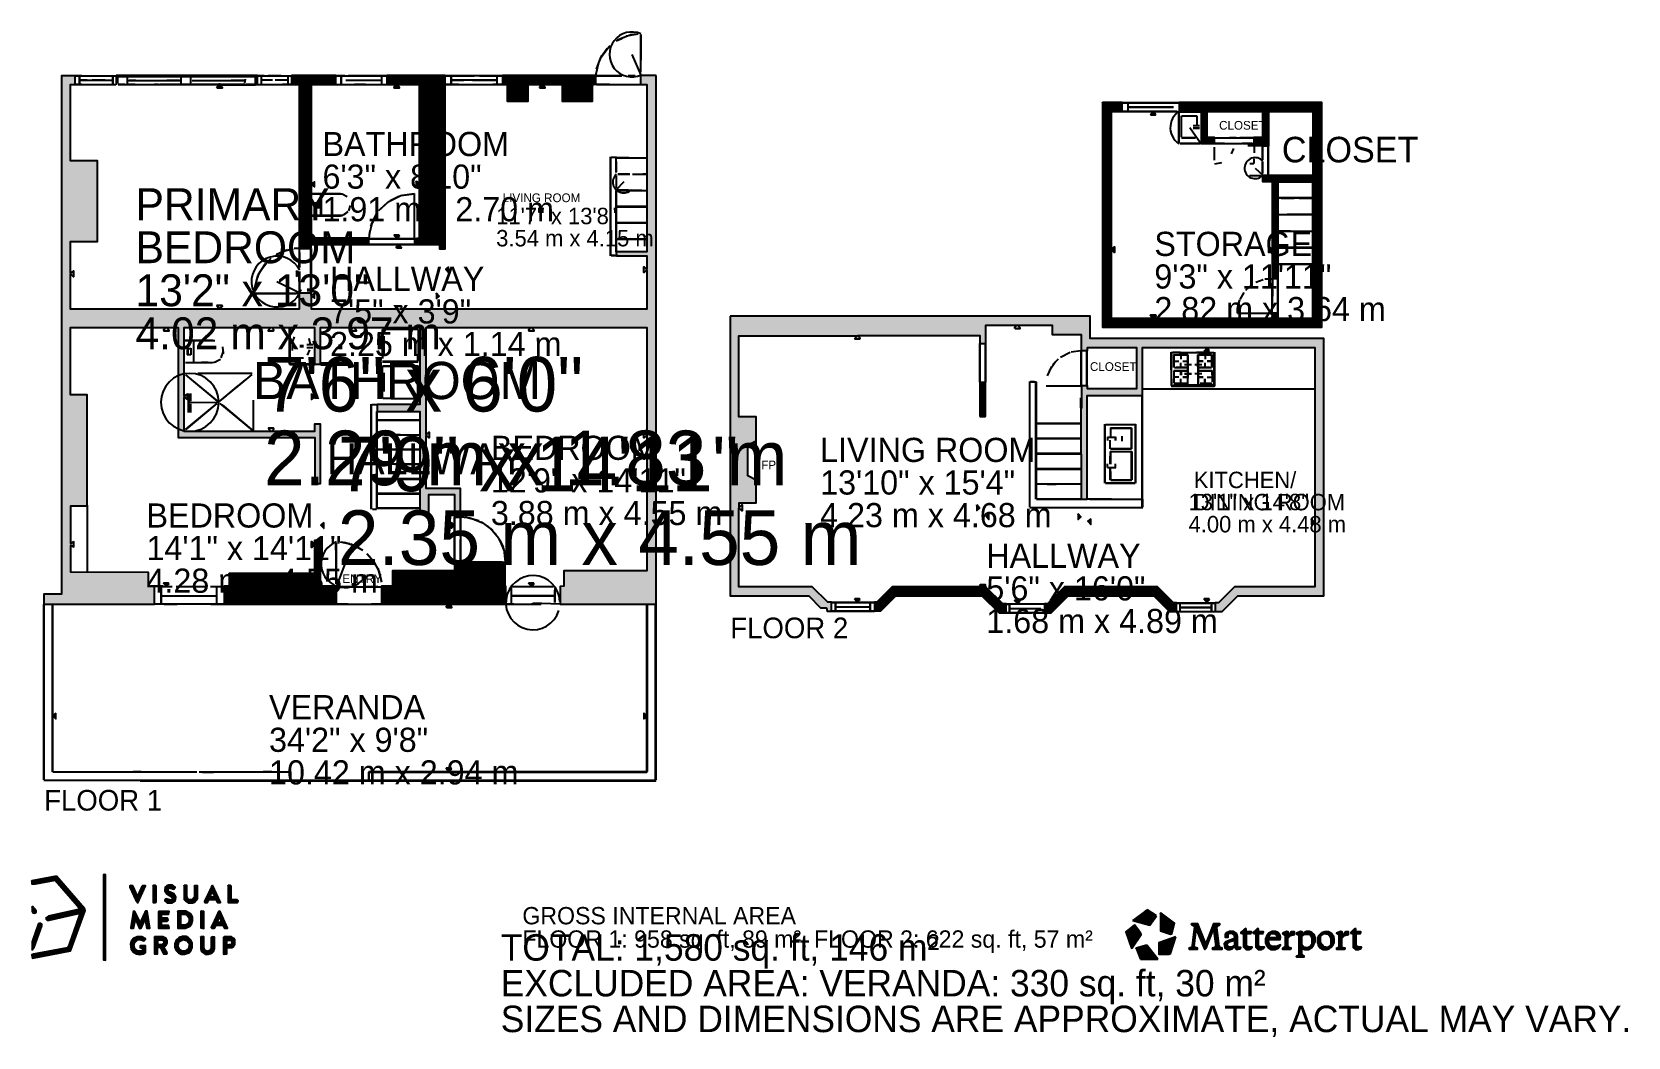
# Model space of a CAD drawing. Header units: feet. Extents: x 5 to 177, y -7 to 101.
import ezdxf

# ---------------------------------------------------------------- set-up
doc = ezdxf.new("R2010")
doc.units = ezdxf.units.FT
doc.header["$MEASUREMENT"] = 0
for name, color, linetype in [('A-ANNO', 2, 'CONTINUOUS'), ('A-COLS', 3, 'CONTINUOUS'), ('A-DIMS', 2, 'CONTINUOUS'), ('A-DOOR', 1, 'CONTINUOUS'), ('A-FIXT', 5, 'CONTINUOUS'), ('A-GLAZ', 4, 'CONTINUOUS'), ('A-HATCH', 251, 'CONTINUOUS'), ('A-WALL', 7, 'CONTINUOUS')]:
    doc.layers.add(name, color=color, linetype=linetype)

msp = doc.modelspace()

# ---------------------------------------------------------------- texts
at = {"layer": 'A-ANNO', "color": 2}
for s, height, p in [('CLOSET', 0.93793, (133.075, 90.8681)), ('CLOSET', 2.74867, (139.8354, 87.3491)), ('LIVING ROOM', 0.937926, (55.9096, 83.0632)), ('BATHROOM', 4.01494, (29.0141, 61.8532)), ('CLOSET', 0.93793, (119.1646, 64.8892)), ('HALLWAY', 3.35063, (36.9727, 53.7441)), ('FP', 0.93793, (83.7585, 54.3021)), ('KITCHEN/', 1.76918, (130.3498, 52.272)), ('DINING ROOM', 1.769177, (130.3498, 49.8836)), ('ENTRY', 0.93793, (38.6438, 42.0453)), ('FLOOR 2', 2.22141, (80.4194, 36.1139)), ('FLOOR 1', 2.22141, (6.5153, 17.556))]:
    msp.add_text(s, height=height, dxfattribs=at).set_placement(p)
at = {"layer": 'A-DIMS', "color": 2}
for s, height, p in [('BATHROOM', 2.60043, (36.4989, 88.024)), ('6\'3" x 8\'10"', 2.60043, (36.4989, 84.5134)), ('PRIMARY', 3.43168, (16.3572, 81.1234)), ('1.91 m x 2.70 m', 2.60043, (36.4989, 81.0028)), ('11\'7" x 13\'8"', 1.769178, (55.2089, 80.6882)), ('BEDROOM', 3.43168, (16.3572, 76.4906)), ('3.54 m x 4.15 m', 1.769178, (55.2089, 78.2998)), ('STORAGE', 2.60043, (126.1005, 77.2718)), ('HALLWAY', 2.60043, (37.3093, 73.5128)), ('9\'3" x 11\'11"', 2.600431, (126.1005, 73.7612)), ('13\'2" x 13\'0"', 3.431682, (16.3572, 71.8579)), ('7\'5" x 3\'9"', 2.600431, (37.3093, 70.0022)), ('2.82 m x 3.64 m', 2.600431, (126.1005, 70.2506)), ('4.02 m x 3.97 m', 3.431682, (16.3572, 67.2251)), ('2.25 m x 1.14 m', 2.600431, (37.3093, 66.4916)), ('7\'6" x 6\'0"', 5.881094, (30.2016, 60.5232)), ('2.29 m x 1.83 m', 5.881094, (30.2016, 52.5837)), ('7\'9" x 14\'11"', 5.881094, (38.1602, 51.9391)), ('BEDROOM', 2.60043, (54.6357, 55.3156)), ('LIVING ROOM', 2.600431, (90.1005, 55.0903)), ('12\'9" x 14\'11"', 2.600431, (54.6357, 51.805)), ('13\'10" x 15\'4"', 2.600431, (90.1005, 51.5797)), ('13\'1" x 14\'8"', 1.769173, (129.7877, 49.897)), ('BEDROOM', 2.60042, (17.5378, 48.0288)), ('2.35 m x 4.55 m', 5.881094, (38.1602, 43.9996)), ('3.88 m x 4.55 m', 2.600431, (54.6357, 48.2944)), ('4.23 m x 4.68 m', 2.600431, (90.1005, 48.0691)), ('4.00 m x 4.48 m', 1.769173, (129.7877, 47.5086)), ('14\'1" x 14\'11"', 2.600424, (17.5378, 44.5182)), ('HALLWAY', 2.60042, (108.0031, 43.6913)), ('4.28 m x 4.55 m', 2.600424, (17.5378, 41.0077)), ('5\'6" x 16\'0"', 2.600424, (108.0031, 40.1807)), ('1.68 m x 4.89 m', 2.600424, (108.0031, 36.6702)), ('VERANDA', 2.60042, (30.7405, 27.3893)), ('34\'2" x 9\'8"', 2.60042, (30.7405, 23.8787)), ('10.42 m x 2.94 m', 2.60042, (30.7405, 20.3682)), ('GROSS INTERNAL AREA', 1.862295, (58.026, 5.309)), ('TOTAL: 1,580 sq. ft, 146 m²', 2.850314, (55.6958, 1.3976)), ('FLOOR 1: 958 sq. ft, 89 m², FLOOR 2: 622 sq. ft, 57 m²', 1.862295, (58.026, 2.7949)), ('EXCLUDED AREA: VERANDA: 330 sq. ft, 30 m²', 2.850314, (55.6958, -2.4503)), ('SIZES AND DIMENSIONS ARE APPROXIMATE, ACTUAL MAY VARY.', 2.850314, (55.6958, -6.2982))]:
    msp.add_text(s, height=height, dxfattribs=at).set_placement(p)

# ---------------------------------------------------------------- hatches: boundary and pattern name
at = {"layer": 'A-HATCH'}
h = msp.add_hatch(dxfattribs=at)
h.set_pattern_fill('SOLID', color=251)
h.paths.add_polyline_path([(72.425, 96.6875), (70.7625, 96.6875), (70.7625, 95.725), (71.45, 95.725), (71.45, 77.7125), (68.125, 77.7125), (68.175, 77.2875), (71.45, 77.2875), (71.45, 75.85), (71.175, 76.075), (71.075, 76.075), (71.075, 75.525), (71.175, 75.525), (71.4375, 75.75), (71.4375, 71.55), (44.85, 71.55), (45.05, 71.8), (45, 71.8625), (44.45, 71.8625), (44.65, 71.55), (35.3125, 71.55), (35.3125, 72.925), (35.625, 72.725), (35.625, 73.275), (35.325, 73.025), (35.25, 73.2625), (33.9875, 73.2625), (33.9875, 71.55), (25.45, 71.55), (25.425, 71.6), (25.725, 71.875), (25.675, 71.9375), (25.1, 71.9375), (25.375, 71.55), (9.3625, 71.55), (9.3625, 75.3), (9.625, 75.075), (9.725, 75.075), (9.725, 75.625), (9.625, 75.625), (9.35, 75.4), (9.35, 78.8375), (12.275, 78.8375), (12.275, 87.5), (9.35, 87.5), (9.35, 95.725), (9.875, 95.725), (9.875, 96.675), (8.4, 96.675), (8.4, 40.85), (6.475, 40.85), (6.475, 39.775), (18.4, 39.775), (18.4, 41.7), (17.75, 41.7), (17.75, 43.2), (9.375, 43.2375), (9.375, 46.15), (9.725, 45.95), (9.725, 46.5), (9.375, 46.3), (9.375, 50.375), (11.15, 50.375), (11.15, 62.325), (9.3625, 62.325), (9.3625, 69.575), (19.625, 69.575), (19.375, 69.275), (19.425, 69.2125), (19.975, 69.2125), (19.725, 69.575), (20.9375, 69.575), (20.9375, 57.7375), (35.6625, 57.7375), (35.6625, 52.7625), (36.275, 52.7625), (36.275, 59.1625), (35.6375, 59.1625), (35.6375, 58.375), (31.025, 58.375), (31.275, 58.675), (31.225, 58.7375), (30.675, 58.7375), (30.925, 58.3875), (21.6, 58.3875), (21.6, 62.05), (21.95, 61.85), (21.95, 62.375), (21.6, 62.175), (21.6, 69.5625), (30.9, 69.5625), (30.65, 69.2125), (31.225, 69.2125), (31.275, 69.275), (31.025, 69.575), (35.6375, 69.575), (35.6375, 65.6125), (36.2875, 65.6125), (36.2875, 69.575), (39.8, 69.575), (39.55, 69.275), (39.6, 69.2125), (40.175, 69.2125), (39.925, 69.575), (46.9875, 69.575), (46.9875, 61.2875), (42.375, 61.2875), (42.375, 60.5375), (47, 60.5375), (47, 49.6375), (47.9625, 49.6375), (47.9625, 51.575), (50.725, 51.575), (50.725, 49.1625), (51.375, 49.1625), (51.375, 52.225), (47.65, 52.225), (47.65, 57.95), (47.925, 57.725), (48.025, 57.725), (48.025, 58.275), (47.925, 58.275), (47.6625, 58.05), (47.6625, 69.575), (58.925, 69.575), (58.675, 69.275), (58.725, 69.2125), (59.3, 69.2125), (59.05, 69.575), (71.4375, 69.575), (71.4375, 58.05), (71.175, 58.275), (71.075, 58.275), (71.075, 57.725), (71.175, 57.725), (71.45, 57.95), (71.45, 43.3625), (62.5, 43.3625), (62.5, 41.725), (62.1125, 41.675), (62.1125, 39.7625), (72.425, 39.7625)])
h = msp.add_hatch(dxfattribs=at)
h.set_pattern_fill('SOLID', color=251)
h.paths.add_polyline_path([(14.275, 96.6875), (14.325, 96.5875), (29.2625, 96.5875), (29.2625, 95.7375), (29.5, 95.7375), (29.5, 96.6875)])
h = msp.add_hatch(dxfattribs=at)
h.set_pattern_fill('SOLID', color=251)
h.paths.add_polyline_path([(33.15, 96.6875), (33.15, 95.725), (34, 95.725), (34, 78.0875), (35.25, 78.0875), (35.325, 78.5), (41.5, 78.5), (41.5, 79.175), (35.3, 79.175), (35.3, 84.925), (35.65, 84.725), (35.65, 85.25), (35.3, 85.05), (35.3, 95.7125), (37.95, 95.7125), (37.95, 96.6875)])
h = msp.add_hatch(dxfattribs=at)
h.set_pattern_fill('SOLID', color=251)
h.paths.add_polyline_path([(43.425, 96.6875), (43.425, 95.7375), (44.45, 95.7375), (44.2, 95.425), (44.25, 95.3625), (44.8, 95.3625), (44.55, 95.7125), (46.9, 95.7125), (46.9, 85.125), (46.6, 85.275), (46.6, 84.725), (46.9, 84.875), (46.9, 79.175), (46.425, 79.125), (46.425, 78.5125), (49.0875, 78.5125), (49.0875, 78.0375), (49.725, 78.0375), (49.725, 96.6875)])
h = msp.add_hatch(dxfattribs=at)
h.set_pattern_fill('SOLID', color=251)
h.paths.add_polyline_path([(66.025, 96.7), (55.875, 96.7), (55.875, 95.725), (56.4, 95.725), (56.4, 93.9375), (58.6375, 93.9375), (58.6375, 95.725), (60.125, 95.725), (59.875, 95.425), (59.925, 95.3625), (60.475, 95.3625), (60.225, 95.725), (62.3125, 95.725), (62.3125, 93.9375), (65.6, 93.9375), (65.6, 95.7), (65.9375, 95.75), (65.9375, 96.575)])
h = msp.add_hatch(dxfattribs=at)
h.set_pattern_fill('SOLID', color=251)
h.paths.add_polyline_path([(25.1, 95.425), (25.15, 95.3625), (25.725, 95.3625), (25.475, 95.675), (25.475, 95.775), (25.325, 95.75), (25.375, 95.675)])
h = msp.add_hatch(dxfattribs=at)
h.set_pattern_fill('SOLID', color=251)
h.paths.add_polyline_path([(120.5125, 93.775), (120.5125, 69.5875), (144.15, 69.5875), (144.15, 93.775), (128.775, 93.775), (128.775, 92.8), (131.15, 92.8), (131.15, 89.375), (132.575, 89.375), (132.575, 90.025), (131.7875, 90.025), (131.7875, 92.825), (137.7375, 92.825), (137.7375, 90.025), (136.825, 90.025), (136.825, 89.375), (137.725, 89.375), (137.8, 89.1375), (138.425, 89.1375), (138.425, 92.8125), (143.175, 92.8125), (143.175, 85.9375), (137.75, 85.9375), (137.75, 85.275), (138.775, 85.275), (138.775, 78), (138.5, 78.225), (138.4, 78.225), (138.4, 77.675), (138.5, 77.675), (138.8, 77.9), (138.8, 74.85), (139.425, 74.85), (139.425, 85.25), (143.15, 85.25), (143.15, 70.525), (139.4375, 70.525), (139.4375, 71.1), (138.825, 71.1), (138.75, 70.525), (126.05, 70.525), (126.3, 70.825), (126.25, 70.8875), (125.675, 70.8875), (125.925, 70.5375), (121.475, 70.5375), (121.475, 77.9), (121.75, 77.675), (121.85, 77.675), (121.85, 78.225), (121.75, 78.225), (121.475, 78), (121.475, 92.825), (122.65, 92.825), (122.65, 93.775)])
h = msp.add_hatch(dxfattribs=at)
h.set_pattern_fill('SOLID', color=251)
h.paths.add_polyline_path([(126.275, 92.525), (125.975, 92.8), (125.675, 92.4625), (126.225, 92.4625)])
h = msp.add_hatch(dxfattribs=at)
h.set_pattern_fill('SOLID', color=251)
h.paths.add_polyline_path([(44.2, 79.5125), (44.5, 79.175), (44.8, 79.45), (44.75, 79.5125)])
h = msp.add_hatch(dxfattribs=at)
h.set_pattern_fill('SOLID', color=251)
h.paths.add_polyline_path([(44.425, 78.2), (44.475, 78.1375), (45.05, 78.1375), (44.75, 78.475)])
h = msp.add_hatch(dxfattribs=at)
h.set_pattern_fill('SOLID', color=251)
h.paths.add_polyline_path([(33.7, 75.65), (33.7, 75.075), (34.05, 75.325), (34.05, 75.4)])
h = msp.add_hatch(dxfattribs=at)
h.set_pattern_fill('SOLID', color=251)
h.paths.add_polyline_path([(50.075, 76.1), (49.775, 75.825), (50.075, 75.5)])
h = msp.add_hatch(dxfattribs=at)
h.set_pattern_fill('SOLID', color=251)
h.paths.add_polyline_path([(48.775, 73.275), (48.775, 72.675), (49.075, 72.95)])
h = msp.add_hatch(dxfattribs=at)
h.set_pattern_fill('SOLID', color=251)
h.paths.add_polyline_path([(80.4, 70.775), (80.4, 40.675), (88.875, 40.675), (90.15, 39.3875), (90.775, 39.3875), (90.85, 39.0375), (91.325, 39.0375), (91.325, 39.9875), (90.925, 39.9875), (89.25, 41.6625), (81.35, 41.6625), (81.35, 50.1), (81.625, 49.875), (81.725, 49.875), (81.725, 50.45), (81.625, 50.45), (81.3625, 50.2), (81.3625, 50.7), (83.2, 50.7), (83.2, 53.125), (82.3, 53.6), (82.3, 56.95), (83.2, 57.375), (83.2, 59.9375), (81.35, 59.9375), (81.35, 68.6875), (94.075, 68.6875), (93.825, 68.3375), (94.375, 68.3375), (94.425, 68.4), (94.175, 68.7), (107.2875, 68.7), (107.2875, 67.8625), (107.9375, 67.8625), (107.9375, 69.825), (111.3, 69.825), (111.05, 69.525), (111.1, 69.4625), (111.65, 69.4625), (111.4, 69.825), (115.0875, 69.825), (115.0875, 68.8), (118.225, 68.8), (118.225, 67.0875), (118.8875, 67.0875), (118.8875, 67.4), (124.1625, 67.4), (124.1625, 62.95), (118.8875, 62.95), (118.8875, 63.3), (118.2375, 63.3), (118.2563, 60.9), (118.175, 60.85), (118.2063, 51.0875), (118.875, 51.0875), (118.875, 62.2625), (124.8375, 62.2625), (124.8375, 67.425), (143.3875, 67.425), (143.3875, 41.6625), (134.725, 41.6625), (133, 39.9375), (132.65, 39.9375), (132.65, 38.975), (133.4, 38.975), (135.1, 40.6875), (144.35, 40.6875), (144.35, 68.375), (119.175, 68.375), (119.175, 70.775)])
h = msp.add_hatch(dxfattribs=at)
h.set_pattern_fill('SOLID', color=251)
h.paths.add_polyline_path([(132.025, 67.075), (131.75, 67.325), (131.475, 67.0125), (131.975, 67.0125)])
h = msp.add_hatch(dxfattribs=at)
h.set_pattern_fill('SOLID', color=251)
h.paths.add_polyline_path([(107.3125, 63.6625), (107.3125, 59.9875), (107.925, 59.9875), (107.925, 63.6625)])
h = msp.add_hatch(dxfattribs=at)
h.set_pattern_fill('SOLID', color=251)
h.paths.add_polyline_path([(35.325, 62.425), (35.325, 61.8), (35.625, 62.075)])
h = msp.add_hatch(dxfattribs=at)
h.set_pattern_fill('SOLID', color=251)
h.paths.add_polyline_path([(106.975, 50.475), (106.975, 49.85), (107.275, 50.125)])
h = msp.add_hatch(dxfattribs=at)
h.set_pattern_fill('SOLID', color=251)
h.paths.add_polyline_path([(36.625, 48.575), (36.325, 48.3), (36.625, 47.975)])
h = msp.add_hatch(dxfattribs=at)
h.set_pattern_fill('SOLID', color=251)
h.paths.add_polyline_path([(50.4, 48.575), (50.4, 47.975), (50.725, 48.25)])
h = msp.add_hatch(dxfattribs=at)
h.set_pattern_fill('SOLID', color=251)
h.paths.add_polyline_path([(108.275, 49.5), (107.975, 49.225), (108.275, 48.9)])
h = msp.add_hatch(dxfattribs=at)
h.set_pattern_fill('SOLID', color=251)
h.paths.add_polyline_path([(117.9, 49.5), (117.9, 48.9), (118.2, 49.175)])
h = msp.add_hatch(dxfattribs=at)
h.set_pattern_fill('SOLID', color=251)
h.paths.add_polyline_path([(119.25, 48.975), (118.95, 48.7), (119.25, 48.375)])
h = msp.add_hatch(dxfattribs=at)
h.set_pattern_fill('SOLID', color=251)
h.paths.add_polyline_path([(143.025, 48.975), (143.025, 48.375), (143.325, 48.65)])
h = msp.add_hatch(dxfattribs=at)
h.set_pattern_fill('SOLID', color=251)
h.paths.add_polyline_path([(36.3, 46.65), (35.6375, 46.65), (35.6375, 46.25), (35.375, 46.5), (35.275, 46.5), (35.275, 45.925), (35.375, 45.925), (35.6375, 46.175), (35.6375, 43.075), (26.45, 43.075), (26.45, 41.7), (25.9, 41.7), (25.9, 39.775), (38.0125, 39.775), (38.0125, 41.7125), (36.3, 41.7125)])
h = msp.add_hatch(dxfattribs=at)
h.set_pattern_fill('SOLID', color=251)
h.paths.add_polyline_path([(56.175, 44.0875), (51.4, 44.0875), (51.325, 44.325), (50.7125, 44.325), (50.7125, 43.375), (44.05, 43.375), (44.05, 41.7125), (42.8375, 41.7125), (42.8375, 39.775), (50.05, 39.775), (49.825, 39.475), (49.875, 39.4125), (50.425, 39.4125), (50.2, 39.7625), (56.25, 39.7625), (56.25, 41.675), (56.175, 41.725)])
h = msp.add_hatch(dxfattribs=at)
h.set_pattern_fill('SOLID', color=251)
h.paths.add_polyline_path([(19.375, 42.0375), (19.675, 41.7), (19.975, 41.975), (19.925, 42.0375)])
h = msp.add_hatch(dxfattribs=at)
h.set_pattern_fill('SOLID', color=251)
h.paths.add_polyline_path([(39.675, 41.9375), (39.875, 41.7), (40.075, 41.875), (40.025, 41.9375)])
h = msp.add_hatch(dxfattribs=at)
h.set_pattern_fill('SOLID', color=251)
h.paths.add_polyline_path([(58.7, 42.0375), (59, 41.7), (59.3, 41.975), (59.25, 42.0375)])
h = msp.add_hatch(dxfattribs=at)
h.set_pattern_fill('SOLID', color=251)
h.paths.add_polyline_path([(110.125, 39.8125), (109.775, 39.8125), (107.95, 41.625), (107.9, 41.85), (107.35, 41.85), (107.275, 41.65), (97.875, 41.65), (96.2, 39.9875), (95.95, 39.9875), (95.95, 39.05), (96.625, 39.05), (98.25, 40.675), (107.525, 40.675), (109.4, 38.8625), (110.125, 38.8625)])
h = msp.add_hatch(dxfattribs=at)
h.set_pattern_fill('SOLID', color=251)
h.paths.add_polyline_path([(114.275, 39.8125), (114.275, 38.8625), (114.975, 38.8625), (116.825, 40.675), (126.05, 40.675), (127.75, 38.975), (128.5, 38.975), (128.5, 39.925), (128.175, 39.925), (126.425, 41.65), (116.425, 41.65), (114.575, 39.8125)])
h = msp.add_hatch(dxfattribs=at)
h.set_pattern_fill('SOLID', color=251)
h.paths.add_polyline_path([(93.825, 40.3375), (94.1, 40.025), (94.4, 40.275), (94.35, 40.3375)])
h = msp.add_hatch(dxfattribs=at)
h.set_pattern_fill('SOLID', color=251)
h.paths.add_polyline_path([(111.05, 40.1625), (111.35, 39.8), (111.65, 40.1), (111.6, 40.1625)])
h = msp.add_hatch(dxfattribs=at)
h.set_pattern_fill('SOLID', color=251)
h.paths.add_polyline_path([(131.45, 40.3375), (131.75, 40), (132.05, 40.275), (132, 40.3375)])
h = msp.add_hatch(dxfattribs=at)
h.set_pattern_fill('SOLID', color=251)
h.paths.add_polyline_path([(7.775, 28.05), (7.45, 27.775), (7.775, 27.45)])
h = msp.add_hatch(dxfattribs=at)
h.set_pattern_fill('SOLID', color=251)
h.paths.add_polyline_path([(71.125, 28.05), (71.125, 27.45), (71.5, 27.725)])
h = msp.add_hatch(dxfattribs=at)
h.set_pattern_fill('SOLID', color=251)
h.paths.add_polyline_path([(49.825, 22.1125), (50.125, 21.775), (50.425, 22.05), (50.375, 22.1125)])
h = msp.add_hatch(dxfattribs=at)
h.set_pattern_fill('SOLID', color=251)
h.paths.add_polyline_path([(7.85, 10.5), (5.2, 9.975), (5.2, 9.675), (5.6, 9.675), (7.7, 10.075), (10.1, 7.3), (10.35, 6.925), (7, 6.175), (6.725, 6.025), (6.725, 5.85), (6.85, 5.75), (7.075, 5.75), (10.225, 6.475), (10.35, 6.375), (9.175, 3.025), (9.025, 2.775), (5.375, 2.1), (5.2, 2.025), (5.25, 1.675), (9.35, 2.45), (10.925, 6.8), (10.875, 7.025)])
h = msp.add_hatch(dxfattribs=at)
h.set_pattern_fill('SOLID', color=251)
h.paths.add_polyline_path([(13, 10.675), (12.925, 10.625), (12.925, 1.475), (13.125, 1.45), (13.125, 10.65)])
h = msp.add_hatch(dxfattribs=at)
h.set_pattern_fill('SOLID', color=251)
h.paths.add_polyline_path([(15.775, 9.5), (15.75, 9.325), (16.4, 7.9), (16.6, 7.625), (17.45, 9.4625), (17.1, 9.4625), (16.575, 8.35), (16.075, 9.45)])
h = msp.add_hatch(dxfattribs=at)
h.set_pattern_fill('SOLID', color=251)
h.paths.add_polyline_path([(18.325, 9.5), (18.25, 9.45), (18.25, 7.6625), (18.525, 7.6625), (18.6, 7.725), (18.6, 9.425), (18.525, 9.5)])
h = msp.add_hatch(dxfattribs=at)
h.set_pattern_fill('SOLID', color=251)
h.paths.add_polyline_path([(19.95, 9.5125), (19.725, 9.45), (19.575, 9.3), (19.5, 8.9), (19.725, 8.575), (20.3, 8.25), (20.325, 8.05), (20.15, 7.9), (19.625, 8.05), (19.5, 7.85), (19.775, 7.6375), (20.275, 7.6375), (20.625, 7.85), (20.7, 8.25), (20.475, 8.575), (19.925, 8.85), (19.825, 9.1), (20.025, 9.25), (20.475, 9.1), (20.625, 9.325), (20.325, 9.5125)])
h = msp.add_hatch(dxfattribs=at)
h.set_pattern_fill('SOLID', color=251)
h.paths.add_polyline_path([(21.6, 9.475), (21.6, 8), (21.775, 7.8), (22.025, 7.6375), (22.5, 7.6375), (22.7, 7.7), (23.025, 8.1), (23.025, 9.4625), (22.7, 9.4625), (22.7, 8.225), (22.45, 7.95), (22.175, 7.95), (21.975, 8.1), (21.9, 8.3), (21.9, 9.475)])
h = msp.add_hatch(dxfattribs=at)
h.set_pattern_fill('SOLID', color=251)
h.paths.add_polyline_path([(24.65, 9.525), (23.775, 7.75), (23.825, 7.6625), (24.1, 7.6625), (24.25, 7.975), (25.025, 7.975), (25.2, 7.675), (25.5, 7.675)])
h.paths.add_polyline_path([(24.625, 8.825), (24.9, 8.325), (24.85, 8.25), (24.375, 8.3)])
h = msp.add_hatch(dxfattribs=at)
h.set_pattern_fill('SOLID', color=251)
h.paths.add_polyline_path([(26.325, 9.4875), (26.325, 7.675), (27.35, 7.675), (27.4, 7.85), (27.3, 7.9625), (26.65, 7.9625), (26.65, 9.425), (26.575, 9.4875)])
h = msp.add_hatch(dxfattribs=at)
h.set_pattern_fill('SOLID', color=251)
h.paths.add_polyline_path([(5.225, 7.25), (5.225, 6.725), (5.35, 6.55), (5.525, 6.5), (5.675, 6.625), (5.675, 6.775)])
h = msp.add_hatch(dxfattribs=at)
h.set_pattern_fill('SOLID', color=251)
h.paths.add_polyline_path([(6.125, 5.45), (5.9, 5.35), (5.225, 3.425), (5.225, 2.55), (5.425, 2.85), (6.275, 5.15), (6.275, 5.325)])
h = msp.add_hatch(dxfattribs=at)
h.set_pattern_fill('SOLID', color=251)
h.paths.add_polyline_path([(16.15, 6.725), (15.85, 4.9), (16.15, 4.9), (16.35, 5.875), (16.8, 4.875), (16.95, 4.9), (17.4, 5.85), (17.575, 4.9125), (17.9, 4.9125), (17.6, 6.725), (17.45, 6.725), (16.875, 5.5), (16.3, 6.7)])
h = msp.add_hatch(dxfattribs=at)
h.set_pattern_fill('SOLID', color=251)
h.paths.add_polyline_path([(18.825, 6.7), (18.825, 4.9), (19.975, 4.9), (19.925, 5.1875), (19.1625, 5.1875), (19.1625, 5.65), (19.775, 5.65), (19.875, 5.75), (19.8, 5.975), (19.1625, 5.975), (19.1625, 6.4125), (19.925, 6.4125), (19.975, 6.7)])
h = msp.add_hatch(dxfattribs=at)
h.set_pattern_fill('SOLID', color=251)
h.paths.add_polyline_path([(20.9, 6.7125), (20.9, 4.8875), (21.725, 4.8875), (22.2, 5.1), (22.375, 5.325), (22.4875, 5.675), (22.4875, 6.075), (22.275, 6.425), (21.775, 6.7125)])
h.paths.add_polyline_path([(21.25, 6.4125), (21.75, 6.4125), (21.9, 6.325), (22.125, 6.025), (22.125, 5.6), (22, 5.375), (21.725, 5.2125), (21.25, 5.2125)])
h = msp.add_hatch(dxfattribs=at)
h.set_pattern_fill('SOLID', color=251)
h.paths.add_polyline_path([(23.475, 6.725), (23.4, 6.675), (23.4, 4.925), (23.7, 4.875), (23.7, 6.675)])
h = msp.add_hatch(dxfattribs=at)
h.set_pattern_fill('SOLID', color=251)
h.paths.add_polyline_path([(25.425, 6.75), (25.325, 6.7), (24.525, 4.975), (24.575, 4.8875), (24.85, 4.8875), (25.05, 5.225), (25.75, 5.225), (25.95, 4.9), (26.25, 4.9)])
h.paths.add_polyline_path([(25.375, 6.05), (25.475, 5.975), (25.625, 5.5125), (25.15, 5.5125)])
h = msp.add_hatch(dxfattribs=at)
h.set_pattern_fill('SOLID', color=251)
h.paths.add_polyline_path([(123.975, 5.25), (123.025, 4.5), (123.625, 2.725), (123.725, 2.775), (124.675, 4.225), (124.625, 4.4)])
h = msp.add_hatch(dxfattribs=at)
h.set_pattern_fill('SOLID', color=251)
h.paths.add_polyline_path([(126.325, 6.225), (125.325, 6.875), (123.8, 5.725), (125.625, 5.225)])
h = msp.add_hatch(dxfattribs=at)
h.set_pattern_fill('SOLID', color=251)
h.paths.add_polyline_path([(126.7625, 6.5), (126.7625, 4.625), (127.85, 4.25), (127.975, 4.275), (128.275, 5.425), (126.825, 6.5)])
h = msp.add_hatch(dxfattribs=at)
h.set_pattern_fill('SOLID', color=251)
h.paths.add_polyline_path([(130.1, 5.35), (130.1, 5.275), (130.4125, 5.125), (130.4125, 4.875), (130.175, 2.925), (130.075, 2.8), (129.85, 2.75), (129.85, 2.65), (130.75, 2.65), (130.75, 2.75), (130.5, 2.8), (130.375, 2.975), (130.6, 4.8), (131.5, 2.65), (131.575, 2.625), (131.675, 2.725), (132.475, 4.775), (132.725, 3), (132.625, 2.825), (132.35, 2.75), (132.35, 2.65), (133.4, 2.65), (133.4, 2.75), (133.2, 2.8), (133.075, 2.95), (132.825, 4.925), (132.85, 5.125), (133.15, 5.275), (133.15, 5.35), (132.475, 5.35), (131.65, 3.225), (130.8, 5.35)])
h = msp.add_hatch(dxfattribs=at)
h.set_pattern_fill('SOLID', color=251)
h.paths.add_polyline_path([(16.525, 3.975), (16.15, 3.775), (15.9, 3.45), (15.825, 3.175), (15.9, 2.625), (16.15, 2.3), (16.45, 2.125), (16.825, 2.075), (17.225, 2.15), (17.4375, 2.275), (17.4375, 3), (16.875, 3), (16.85, 2.8), (17.075, 2.75), (17.125, 2.525), (16.95, 2.425), (16.65, 2.425), (16.3, 2.675), (16.175, 3.05), (16.25, 3.325), (16.55, 3.625), (16.875, 3.675), (17.25, 3.525), (17.425, 3.75), (17.025, 3.975)])
h = msp.add_hatch(dxfattribs=at)
h.set_pattern_fill('SOLID', color=251)
h.paths.add_polyline_path([(18.4, 3.9625), (18.4, 2.15), (18.725, 2.15), (18.725, 2.8), (19, 2.85), (19.375, 2.1375), (19.725, 2.1375), (19.75, 2.2), (19.4, 2.825), (19.675, 3.075), (19.775, 3.275), (19.775, 3.525), (19.65, 3.775), (19.3, 3.9625)])
h.paths.add_polyline_path([(18.75, 3.65), (19.225, 3.65), (19.4125, 3.55), (19.4125, 3.275), (19.175, 3.1), (18.75, 3.1)])
h = msp.add_hatch(dxfattribs=at)
h.set_pattern_fill('SOLID', color=251)
h.paths.add_polyline_path([(21.425, 3.9875), (21.05, 3.875), (20.75, 3.6), (20.6, 3.225), (20.6, 2.85), (20.75, 2.475), (20.975, 2.25), (21.275, 2.0875), (21.65, 2.0875), (22.075, 2.225), (22.275, 2.4), (22.475, 2.8), (22.475, 3.275), (22.325, 3.6), (22.075, 3.85), (21.8, 3.9875)])
h.paths.add_polyline_path([(21.475, 3.675), (21.875, 3.575), (22.1, 3.325), (22.175, 3.1), (22.075, 2.7), (21.7, 2.425), (21.4, 2.425), (21.15, 2.55), (20.9, 3), (21.075, 3.45)])
h = msp.add_hatch(dxfattribs=at)
h.set_pattern_fill('SOLID', color=251)
h.paths.add_polyline_path([(23.3875, 3.95), (23.3875, 2.675), (23.475, 2.4), (23.875, 2.0875), (24.2, 2.0875), (24.55, 2.2), (24.75, 2.4), (24.85, 2.7), (24.85, 3.925), (24.6, 3.975), (24.5, 3.9), (24.5, 2.675), (24.35, 2.475), (24.1, 2.4), (23.85, 2.5), (23.7, 2.75), (23.7, 3.95)])
h = msp.add_hatch(dxfattribs=at)
h.set_pattern_fill('SOLID', color=251)
h.paths.add_polyline_path([(26.7, 3.9625), (25.925, 3.9625), (25.825, 3.9), (25.825, 2.15), (25.925, 2.1), (26.1875, 2.15), (26.1875, 2.8125), (26.725, 2.8125), (26.875, 2.9), (27.0625, 3.175), (27.0625, 3.65), (26.925, 3.825)])
h.paths.add_polyline_path([(26.2, 3.6125), (26.675, 3.6125), (26.775, 3.425), (26.75, 3.25), (26.625, 3.125), (26.2, 3.075)])
h = msp.add_hatch(dxfattribs=at)
h.set_pattern_fill('SOLID', color=251)
h.paths.add_polyline_path([(128.4, 3.95), (126.6, 3.3), (126.6, 2.1), (127.675, 2.1), (127.85, 2.175)])
h = msp.add_hatch(dxfattribs=at)
h.set_pattern_fill('SOLID', color=251)
h.paths.add_polyline_path([(133.875, 4.4), (133.7375, 4.2), (133.7375, 3.9375), (134.0375, 3.9375), (134.0375, 4.275), (134.2, 4.375), (134.4, 4.375), (134.7, 4.15), (134.75, 3.775), (133.8, 3.425), (133.625, 3.2), (133.7, 2.775), (134, 2.6), (134.25, 2.6), (134.475, 2.675), (134.75, 2.9), (135, 2.6), (135.325, 2.675), (135.4, 2.825), (135.225, 2.825), (135.075, 2.975), (135.075, 3.975), (134.975, 4.275), (134.575, 4.525), (134.2, 4.525)])
h.paths.add_polyline_path([(134.7375, 3.6), (134.7375, 3.05), (134.45, 2.8625), (134.075, 2.8625), (133.95, 3.05), (133.975, 3.275), (134.175, 3.425)])
h = msp.add_hatch(dxfattribs=at)
h.set_pattern_fill('SOLID', color=251)
h.paths.add_polyline_path([(135.95, 4.9), (135.425, 4.425), (135.425, 4.35), (135.7125, 4.3), (135.7125, 2.875), (135.975, 2.6125), (136.3, 2.6125), (136.525, 2.7), (136.625, 2.8375), (136.3, 2.8375), (136.025, 2.975), (136.025, 4.3125), (136.5, 4.3125), (136.55, 4.4875), (136.025, 4.4875)])
h = msp.add_hatch(dxfattribs=at)
h.set_pattern_fill('SOLID', color=251)
h.paths.add_polyline_path([(137.275, 4.9), (136.75, 4.425), (136.75, 4.35), (137.0375, 4.3), (137.0375, 2.85), (137.3, 2.6125), (137.6, 2.6125), (137.875, 2.725), (137.95, 2.85), (137.525, 2.85), (137.3375, 3.025), (137.3375, 4.3125), (137.8, 4.3125), (137.85, 4.4875), (137.35, 4.4875)])
h = msp.add_hatch(dxfattribs=at)
h.set_pattern_fill('SOLID', color=251)
h.paths.add_polyline_path([(138.8, 4.525), (138.45, 4.35), (138.25, 4.125), (138.0875, 3.8), (138.0875, 3.325), (138.175, 3.05), (138.4, 2.775), (138.675, 2.6125), (139.1, 2.6125), (139.45, 2.75), (139.675, 3.1), (139.3, 2.9125), (138.75, 2.9125), (138.475, 3.175), (138.375, 3.6875), (139.65, 3.6875), (139.7, 3.925), (139.625, 4.175), (139.4, 4.425), (139.15, 4.525)])
h.paths.add_polyline_path([(138.375, 3.925), (138.625, 4.275), (139.025, 4.325), (139.275, 4.15), (139.35, 3.8625), (138.4, 3.8625)])
h = msp.add_hatch(dxfattribs=at)
h.set_pattern_fill('SOLID', color=251)
h.paths.add_polyline_path([(140.35, 4.525), (139.925, 4.35), (139.925, 4.275), (140.175, 4.15), (140.175, 2.925), (140.1, 2.8), (139.925, 2.75), (139.9, 2.6375), (140.775, 2.6375), (140.825, 2.725), (140.575, 2.8), (140.475, 2.95), (140.475, 3.825), (140.75, 4.1), (141.2, 4.2), (141.2, 4.4875), (140.85, 4.4875), (140.5, 4.025), (140.5, 4.5)])
h = msp.add_hatch(dxfattribs=at)
h.set_pattern_fill('SOLID', color=251)
h.paths.add_polyline_path([(143.075, 4.425), (142.825, 4.525), (142.5, 4.525), (142.2, 4.4), (142.0125, 4.225), (142.0125, 4.5), (141.875, 4.525), (141.425, 4.35), (141.425, 4.275), (141.675, 4.15), (141.675, 2.05), (141.575, 1.925), (141.4, 1.875), (141.4, 1.8), (142.25, 1.8), (142.25, 1.875), (142, 2.025), (142, 2.7), (142.325, 2.6125), (142.7, 2.6125), (143.05, 2.825), (143.25, 3.05), (143.425, 3.45), (143.425, 3.9), (143.3, 4.2)])
h.paths.add_polyline_path([(142.275, 4.25), (142.825, 4.25), (143, 4.05), (143.075, 3.775), (143.075, 3.125), (142.85, 2.875), (142.625, 2.775), (142.175, 2.85), (142, 3.1), (142, 4.05)])
h = msp.add_hatch(dxfattribs=at)
h.set_pattern_fill('SOLID', color=251)
h.paths.add_polyline_path([(144.45, 4.5125), (144.125, 4.4), (143.85, 4.15), (143.6625, 3.8), (143.6625, 3.35), (143.775, 3), (143.975, 2.775), (144.275, 2.6125), (144.675, 2.6125), (144.975, 2.7), (145.325, 3.025), (145.4875, 3.35), (145.4875, 3.725), (145.45, 3.95), (145.2, 4.325), (144.875, 4.5125)])
h.paths.add_polyline_path([(144.35, 4.325), (144.8, 4.25), (145, 4.05), (145.1125, 3.775), (145.1125, 3.1), (144.775, 2.8), (144.35, 2.875), (144.0125, 3.325), (144.0125, 3.95), (144.075, 4.125)])
h = msp.add_hatch(dxfattribs=at)
h.set_pattern_fill('SOLID', color=251)
h.paths.add_polyline_path([(146.175, 4.525), (145.725, 4.35), (145.975, 4.15), (145.975, 2.875), (145.75, 2.75), (145.725, 2.6375), (146.6, 2.6375), (146.65, 2.725), (146.425, 2.775), (146.3, 2.9), (146.3, 3.825), (146.575, 4.1), (147.025, 4.2), (147.025, 4.4875), (146.675, 4.4875), (146.325, 4), (146.325, 4.5)])
h = msp.add_hatch(dxfattribs=at)
h.set_pattern_fill('SOLID', color=251)
h.paths.add_polyline_path([(147.775, 4.9), (147.25, 4.425), (147.25, 4.35), (147.525, 4.3), (147.525, 2.825), (147.775, 2.6125), (148.1, 2.6125), (148.325, 2.7), (148.425, 2.8375), (148.075, 2.8375), (147.825, 3.05), (147.825, 4.3125), (148.3, 4.3125), (148.35, 4.4875), (147.85, 4.4875)])
h = msp.add_hatch(dxfattribs=at)
h.set_pattern_fill('SOLID', color=251)
h.paths.add_polyline_path([(124.15, 2.725), (124.6, 1.5625), (126.475, 1.5625), (125.275, 3.075)])

# ---------------------------------------------------------------- linework, layer by layer
at = {"layer": 'A-ANNO', "color": 2}
for p, q in [((67.525, 77.3), (67.525, 87.925)), ((67.55, 77.3), (67.55, 87.925)), ((112.675, 50.225), (112.675, 63.75)), ((112.7, 50.225), (112.7, 63.75)), ((113.35, 51.075), (113.35, 63.75)), ((113.375, 51.075), (113.375, 63.75)), ((113.4, 51.075), (113.4, 63.725)), ((124.775, 51.075), (124.775, 62.225)), ((124.8, 50.225), (124.8, 62.25)), ((124.825, 50.225), (124.825, 62.25)), ((124.85, 62.975), (143.375, 62.975)), ((124.85, 62.95), (143.375, 62.95)), ((41.75, 50), (41.75, 61.3)), ((41.775, 50), (41.775, 61.3)), ((42.35, 50), (42.35, 60.525)), ((42.375, 50), (42.375, 60.525)), ((42.4, 50.025), (42.4, 60.5)), ((112.675, 50.2), (124.85, 50.2)), ((112.675, 50.175), (124.825, 50.175)), ((6.475, 20.85), (6.475, 39.75)), ((6.5, 20.85), (6.5, 39.75)), ((6.525, 20.85), (6.525, 39.725)), ((7.425, 21.725), (7.425, 39.725)), ((7.45, 21.7), (7.45, 39.725)), ((71.45, 21.775), (71.45, 39.725)), ((71.475, 21.775), (71.475, 39.725)), ((71.5, 21.775), (71.5, 39.7)), ((72.375, 20.85), (72.375, 39.7)), ((72.4, 20.85), (72.4, 39.725)), ((72.425, 20.85), (72.425, 39.725)), ((6.475, 20.825), (72.425, 20.825)), ((16.875, 20.8), (72.425, 20.8)), ((16.875, 20.775), (72.4, 20.775)), ((41.45, 21.725), (71.475, 21.725)), ((41.45, 21.7), (71.45, 21.7)), ((41.475, 21.75), (71.5, 21.75))]:
    msp.add_line(p, q, dxfattribs=at)
at = {"layer": 'A-COLS', "color": 3}
for points in [[(20.9, 6.7125), (20.9, 4.8875), (21.725, 4.8875), (22.2, 5.1), (22.375, 5.325), (22.4875, 5.675), (22.4875, 6.075), (22.275, 6.425), (21.775, 6.7125)], [(21.25, 6.4125), (21.75, 6.4125), (21.9, 6.325), (22.125, 6.025), (22.125, 5.6), (22, 5.375), (21.725, 5.2125), (21.25, 5.2125)], [(18.4, 3.9625), (18.4, 2.15), (18.725, 2.15), (18.725, 2.8), (19, 2.85), (19.375, 2.1375), (19.725, 2.1375), (19.75, 2.2), (19.4, 2.825), (19.675, 3.075), (19.775, 3.275), (19.775, 3.525), (19.65, 3.775), (19.3, 3.9625)], [(18.75, 3.65), (19.225, 3.65), (19.4125, 3.55), (19.4125, 3.275), (19.175, 3.1), (18.75, 3.1)], [(21.425, 3.9875), (21.05, 3.875), (20.75, 3.6), (20.6, 3.225), (20.6, 2.85), (20.75, 2.475), (20.975, 2.25), (21.275, 2.0875), (21.65, 2.0875), (22.075, 2.225), (22.275, 2.4), (22.475, 2.8), (22.475, 3.275), (22.325, 3.6), (22.075, 3.85), (21.8, 3.9875)], [(21.475, 3.675), (21.875, 3.575), (22.1, 3.325), (22.175, 3.1), (22.075, 2.7), (21.7, 2.425), (21.4, 2.425), (21.15, 2.55), (20.9, 3), (21.075, 3.45)], [(144.45, 4.5125), (144.125, 4.4), (143.85, 4.15), (143.6625, 3.8), (143.6625, 3.35), (143.775, 3), (143.975, 2.775), (144.275, 2.6125), (144.675, 2.6125), (144.975, 2.7), (145.325, 3.025), (145.4875, 3.35), (145.4875, 3.725), (145.45, 3.95), (145.2, 4.325), (144.875, 4.5125)], [(144.35, 4.325), (144.8, 4.25), (145, 4.05), (145.1125, 3.775), (145.1125, 3.1), (144.775, 2.8), (144.35, 2.875), (144.0125, 3.325), (144.0125, 3.95), (144.075, 4.125)]]:
    msp.add_lwpolyline(points, close=True, dxfattribs=at)
at = {"layer": 'A-DOOR', "color": 1}
for p, q in [((69.8286, 98.9681), (70.8, 96.75)), ((129.9375, 91.0875), (131.15, 89.35)), ((136.9516, 86.7234), (137.8, 85.975)), ((68.9481, 85.2394), (68.125, 84.4)), ((31.5933, 74.5133), (34.05, 73.3)), ((22.2076, 61.5125), (25.325, 61.5)), ((38.9148, 44.1099), (38, 41.725)), ((59.1617, 39.9386), (62.0762, 39.7985))]:
    msp.add_line(p, q, dxfattribs=at)
for centre, radius, start, end in [((69.8286, 98.9681), 2.4215, 66.348846, 294.298553), ((129.9375, 91.0875), 2.1187, 55.091053, 235.091064), ((136.9516, 86.7234), 1.1314, 41.416683, 314.888092), ((68.9481, 85.2394), 1.1756, 134.439682, 314.69873), ((31.5933, 74.5133), 2.74, 26.283831, 342.07373), ((22.2076, 61.5125), 3.1174, 0.229741, 359.76651), ((38.9148, 44.1099), 2.5543, 110.986778, 332.23053), ((59.1617, 39.9386), 2.9179, 2.752309, 343.078186)]:
    msp.add_arc(centre, radius, start, end, dxfattribs=at)
at = {"layer": 'A-FIXT', "color": 5}
for p, q in [((66.5, 98.675), (67.35, 99.8)), ((67.1, 99.45), (67.475, 99.925)), ((68.125, 100.425), (68.725, 100.7)), ((68.35, 100.575), (69.3, 100.975)), ((69.25, 100.975), (70.5, 101.175)), ((69.725, 101.1), (70.375, 101.175)), ((66.025, 97.375), (66.475, 98.625)), ((66.375, 98.3), (66.6, 98.85)), ((66.55, 98.775), (67.175, 99.625)), ((9.85, 96.7), (10.575, 96.7)), ((9.9, 96.65), (10.975, 96.65)), ((10.325, 95.775), (10.325, 96.625)), ((10.35, 95.775), (10.35, 96.625)), ((11.875, 96.65), (13.275, 96.65)), ((13.925, 95.775), (13.925, 96.7)), ((13.95, 95.775), (13.95, 96.7)), ((14.2875, 96.7), (14.2875, 95.7)), ((14.3, 96.7), (14.3, 96)), ((14.325, 96.55), (14.325, 96.05)), ((14.375, 95.85), (14.375, 96.55)), ((14.4125, 95.85), (14.4125, 96.55)), ((14.4125, 96.55), (14.4125, 95.85)), ((15.4875, 95.825), (15.4875, 96.55)), ((15.5125, 95.825), (15.5125, 96.55)), ((21.2875, 95.825), (21.2875, 96.55)), ((22.325, 95.825), (22.325, 96.55)), ((28.125, 95.85), (28.2, 96.3)), ((29.5, 96.7), (30.225, 96.7)), ((29.9, 96.675), (29.9, 95.725)), ((30.175, 96.675), (30.9, 96.675)), ((30.65, 96.7), (32.05, 96.7)), ((31.4, 96.65), (32.35, 96.65)), ((32.35, 96.675), (33.1, 96.675)), ((32.375, 96.65), (33.1, 96.65)), ((32.775, 96.625), (32.775, 95.775)), ((37.95, 96.7), (38.9, 96.7)), ((38.5125, 96.675), (38.5125, 95.725)), ((38.5125, 95.75), (38.5125, 96.675)), ((42.375, 96.7), (43.425, 96.7)), ((42.8875, 95.725), (42.8875, 96.625)), ((49.775, 96.65), (50.875, 96.65)), ((50.35, 95.775), (50.35, 96.625)), ((50.375, 95.775), (50.375, 96.625)), ((50.4, 95.775), (50.4, 96.625)), ((53.4, 96.6625), (54.8, 96.6625)), ((54.375, 96.6625), (55.775, 96.6625)), ((55.2625, 96.65), (55.2625, 95.775)), ((66.05, 96.7), (66.775, 96.7)), ((66.05, 96.65), (66.5, 96.65)), ((69.425, 96.7), (70.175, 96.7)), ((69.6, 96.675), (70.025, 96.675)), ((9.9, 95.75), (10.55, 95.75)), ((10.325, 96.225), (11.15, 96.225)), ((11.675, 96.225), (13.075, 96.225)), ((13.075, 95.7375), (14, 95.7375)), ((14.5, 95.775), (15.2, 95.775)), ((14.5, 95.7375), (15.4, 95.7375)), ((15.6, 95.7625), (16.325, 95.7625)), ((15.675, 96.2), (16.375, 96.2)), ((18.375, 95.775), (18.825, 95.775)), ((18.55, 95.7125), (19, 95.7125)), ((18.775, 95.7125), (19.55, 95.7125)), ((18.975, 95.7625), (19.425, 95.7625)), ((19.45, 95.7625), (20.85, 95.7625)), ((19.725, 96.2), (20.625, 96.2)), ((20.35, 95.725), (21.175, 95.725)), ((20.65, 96.2), (21.1, 96.2)), ((21.375, 95.775), (22.125, 95.775)), ((21.675, 95.75), (22.25, 95.75)), ((22.45, 96.1625), (22.975, 96.1625)), ((23, 96.175), (23.675, 96.175)), ((24.35, 96.175), (25.75, 96.175)), ((24.55, 95.725), (25.25, 95.725)), ((24.95, 96.175), (26, 96.175)), ((26.175, 96.175), (27.575, 96.175)), ((26.65, 96.2), (27.475, 96.2)), ((27.5, 96.2), (28.05, 96.2)), ((28.275, 95.75), (29.15, 95.75)), ((28.45, 95.75), (29.225, 95.75)), ((29.875, 96.225), (31.125, 96.225)), ((29.95, 95.7375), (31.35, 95.7375)), ((31.4, 96.225), (32.8, 96.225)), ((32.025, 95.725), (33.15, 95.725)), ((32.175, 95.75), (33.1, 95.75)), ((38, 95.7375), (39.2, 95.7375)), ((39, 96.2125), (39.925, 96.2125)), ((39.475, 96.2), (40.575, 96.2)), ((39.95, 95.75), (41.125, 95.75)), ((41.425, 95.725), (42.825, 95.725)), ((42.7, 95.7375), (43.425, 95.7375)), ((49.775, 95.75), (51.175, 95.75)), ((50.475, 96.2), (51.725, 96.2)), ((52.65, 96.2), (54.025, 96.2)), ((54.05, 96.2), (55.275, 96.2)), ((54.85, 95.75), (55.825, 95.75)), ((65.95, 95.75), (66.775, 95.75)), ((66.8, 95.75), (67.425, 95.75)), ((69, 95.725), (69.85, 95.725)), ((69.875, 95.725), (70.825, 95.725)), ((123.275, 92.875), (123.275, 93.725)), ((130.3, 91.325), (130.975, 91.325)), ((130.7, 91.325), (130.7, 92.35)), ((130.3, 91.05), (130.975, 91.05)), ((130.3, 91.025), (130.95, 91.025)), ((132.7, 89.9875), (133.875, 89.9875)), ((134.2, 90.025), (134.9, 90.025)), ((135.325, 90.025), (135.8, 90.025)), ((135.325, 90.0125), (136.525, 90.0125)), ((135.825, 90.0125), (136.85, 90.0125)), ((67.575, 87.9), (68.175, 87.9)), ((68.125, 87.8625), (69.5, 87.8625)), ((69.525, 87.825), (70.6, 87.825)), ((70.95, 87.85), (71.425, 87.85)), ((132.575, 87.575), (132.575, 88.975)), ((132.6, 89.4), (133.675, 89.4)), ((134.15, 89.375), (135.325, 89.375)), ((134.425, 88.25), (134.65, 88.825)), ((135.575, 89.4), (136.625, 89.4)), ((135.65, 89.375), (136.8, 89.375)), ((136.85, 89.35), (136.85, 88.375)), ((136.85, 87.225), (136.85, 87.725)), ((137.75, 87.675), (137.75, 89.125)), ((137.7875, 87.65), (137.7875, 89.1)), ((137.8, 87.625), (137.8, 88.875)), ((68.125, 86.75), (68.125, 87.475)), ((68.1625, 86.275), (68.1625, 87.45)), ((68.3, 86.075), (69.6, 86.075)), ((68.325, 86.1), (69.575, 86.1)), ((70.425, 86.0875), (70.975, 86.0875)), ((71, 86.1), (71.425, 86.1)), ((132.6, 87.2), (133.375, 87.35)), ((136.375, 87.2375), (136.825, 87.2375)), ((137.7625, 86.175), (137.7625, 87.425)), ((137.7625, 87.4), (137.7625, 86.175)), ((137.8, 86.15), (137.8, 87.425)), ((68.15, 84.6), (68.15, 85.95)), ((68.275, 84.375), (69.475, 84.375)), ((69.5, 84.35), (70.725, 84.35)), ((136.35, 85.925), (137.575, 85.925)), ((35.7375, 83.05), (35.7375, 82.375)), ((35.7625, 83.05), (35.7625, 82.375)), ((36.05, 83.05), (36.05, 82.375)), ((36.075, 83.05), (36.075, 82.375)), ((38.625, 83.95), (39.15, 83.675)), ((39.325, 82.125), (39.525, 82.7)), ((42.575, 82.15), (43.65, 83.15)), ((42.7, 82.3), (43.55, 83.075)), ((43.7, 83.175), (44.575, 83.625)), ((43.8, 83.25), (44.725, 83.7)), ((44.925, 83.775), (46.375, 83.975)), ((45.1, 83.825), (46.375, 84)), ((139.775, 83.5), (141.175, 83.5)), ((141.7, 83.5), (143.075, 83.5)), ((38.725, 81.675), (39.275, 82.05)), ((38.825, 81.7), (39.2, 81.975)), ((41.55, 79.6), (41.875, 80.925)), ((41.7, 80.425), (41.9, 80.85)), ((41.775, 80.675), (42.325, 81.8)), ((139.5, 81.7375), (140.825, 81.7375)), ((141.75, 81.775), (143.075, 81.775)), ((41.525, 79.175), (41.65, 80)), ((68.25, 79.125), (69.05, 79.125)), ((69.575, 79.125), (70.975, 79.125)), ((139.5, 79.975), (140.75, 79.975)), ((139.5, 79.95), (140.025, 79.95)), ((141.975, 79.925), (142.425, 79.925)), ((31.525, 77.4), (32.725, 77.95)), ((31.55, 77.45), (32.525, 77.9)), ((32.075, 77.725), (33.325, 78.075)), ((33.45, 78.1), (33.95, 78.1)), ((34.025, 77.075), (34.025, 78.075)), ((34.05, 77.225), (34.05, 77.65)), ((29.575, 75.225), (30.35, 76.45)), ((29.75, 75.575), (30.625, 76.725)), ((30.025, 76.025), (30.975, 77.05)), ((34, 76.1), (34, 76.525)), ((34.05, 76.025), (34.05, 77.2)), ((67.575, 77.3375), (68.1, 77.3375)), ((67.575, 77.3125), (68.15, 77.3125)), ((29.2, 73.85), (29.55, 75.15)), ((29.5, 74.875), (29.625, 75.325)), ((34, 74.525), (34, 75.225)), ((34, 74.5), (34, 73.475)), ((135.95, 73.575), (136.675, 74.225)), ((137.05, 74.45), (137.825, 74.75)), ((138, 74.825), (138.75, 74.825)), ((138.8125, 74.825), (138.8125, 74.025)), ((135.075, 71.625), (135.325, 72.55)), ((135.35, 72.6), (135.775, 73.35)), ((138.8, 72.925), (138.8, 72.075)), ((138.825, 73.675), (138.825, 72.95)), ((135.05, 71.1), (135.625, 71.1)), ((135.075, 71.125), (135.075, 71.675)), ((136.8, 71.1125), (138.2, 71.1125)), ((137.725, 71.1125), (138.8, 71.1125)), ((46.8, 69.35), (46.8, 68.175)), ((21.925, 67.3), (22.325, 67.3)), ((21.925, 67.2), (21.925, 66.625)), ((21.9625, 67.325), (21.9625, 66.625)), ((21.9875, 67.325), (21.9875, 66.625)), ((22.325, 67.325), (22.325, 66.675)), ((25.725, 67.475), (25.8, 66.725)), ((33.275, 67.1), (33.275, 68.075)), ((33.3, 68.075), (33.5, 68.55)), ((34.05, 67.625), (34.45, 67.625)), ((34.05, 67.5625), (34.45, 67.5625)), ((34.075, 67.5125), (34.45, 67.5125)), ((34.8, 67.725), (35.275, 67.775)), ((34.8, 67.725), (35.45, 67.725)), ((34.8, 67.4), (35.45, 67.4)), ((34.875, 66.575), (35.15, 67.15)), ((35, 67.425), (35.45, 67.425)), ((35.025, 68.425), (35.175, 67.75)), ((42.9875, 67.175), (42.9875, 68.65)), ((43.15, 67.05), (43.15, 68.45)), ((117.125, 66.95), (118.175, 67.1)), ((21.925, 66.65), (22.325, 66.65)), ((22.3, 67.025), (22.3, 66.625)), ((22.725, 65.8125), (23.425, 65.8125)), ((23.475, 65.825), (24.175, 65.825)), ((24.6, 65.8), (25.05, 65.875)), ((24.85, 65.825), (25.5, 66.175)), ((25.6, 66.3), (25.825, 67.025)), ((34, 66.3), (34.45, 66.3)), ((43, 65.45), (44.35, 65.45)), ((46.775, 65.95), (46.775, 66.7)), ((114.575, 64.35), (115.05, 65.375)), ((114.775, 64.9), (115.45, 65.9)), ((115.175, 65.575), (115.775, 66.2)), ((115.975, 66.375), (117.05, 66.925)), ((127.95, 66.425), (127.95, 66.9)), ((128.1, 66.9), (128.925, 66.9)), ((128.2, 65.25), (128.2, 66.65)), ((128.225, 65.25), (128.225, 66.65)), ((128.25, 65.25), (128.25, 66.65)), ((128.325, 65.95), (128.725, 65.95)), ((128.775, 66.65), (129.7, 66.65)), ((128.95, 65.275), (128.95, 65.75)), ((128.975, 66.15), (128.975, 66.65)), ((129.175, 65.95), (129.6, 65.95)), ((129.35, 65.6), (130.1, 65.6)), ((130.45, 65.6), (131.2, 65.6)), ((130.65, 66.9), (132.05, 66.9)), ((130.8, 65.325), (130.8, 66.625)), ((130.875, 66.65), (132.275, 66.65)), ((130.925, 66.625), (132.275, 66.625)), ((130.925, 65.975), (131.35, 65.975)), ((130.925, 65.95), (131.35, 65.95)), ((130.925, 65.925), (131.35, 65.925)), ((131.55, 65.75), (131.55, 65.3)), ((131.5625, 66.55), (131.5625, 66.15)), ((131.575, 65.3), (131.575, 65.75)), ((131.775, 65.975), (132.275, 65.975)), ((131.775, 65.95), (132.275, 65.95)), ((132.3, 65.25), (132.3, 66.65)), ((132.325, 65.25), (132.325, 66.65)), ((112.725, 63.75), (113.175, 63.75)), ((112.725, 63.7125), (113.325, 63.7125)), ((127.975, 63.3), (127.975, 64.05)), ((128.2, 64.95), (129.6, 64.95)), ((128.2, 64.925), (129.6, 64.925)), ((128.2, 64.8875), (129.6, 64.8875)), ((128.2, 64.2625), (128.75, 64.2625)), ((128.225, 63.95), (128.225, 64.9)), ((128.2375, 63.6), (128.2375, 64.9)), ((128.275, 65.275), (129.075, 65.275)), ((128.275, 65.2625), (129.6, 65.2625)), ((128.45, 65.3), (129.6, 65.3)), ((128.95, 64.425), (128.95, 64.875)), ((128.9625, 63.6), (128.9625, 64.05)), ((128.975, 64.875), (128.975, 64.425)), ((129.175, 64.25), (129.675, 64.25)), ((129.175, 64.225), (129.725, 64.225)), ((129.35, 64.6), (130.1, 64.6)), ((129.35, 64.575), (130.1, 64.575)), ((130.45, 64.6), (131.2, 64.6)), ((130.8, 64.25), (131.35, 64.25)), ((130.8, 64.225), (131.35, 64.225)), ((130.925, 65.3), (132.075, 65.3)), ((130.925, 65.275), (132.275, 65.275)), ((130.925, 65.25), (132.275, 65.25)), ((130.925, 64.925), (131.825, 64.925)), ((130.925, 64.9), (132.325, 64.9)), ((131.275, 64.95), (132.325, 64.95)), ((131.55, 63.3), (131.55, 64.05)), ((131.575, 63.3), (131.575, 64.05)), ((131.775, 64.2375), (132.325, 64.2375)), ((132.3125, 64.65), (132.3125, 63.725)), ((132.325, 64.475), (132.325, 64.925)), ((22.075, 61.175), (22.075, 62.45)), ((22.3, 61.65), (22.3, 62.45)), ((25.45, 61.65), (26.15, 62.2)), ((43, 61.95), (44.25, 61.95)), ((43.9, 61.9375), (44.6, 61.9375)), ((45.775, 61.925), (46.75, 61.925)), ((114.45, 63.275), (115.35, 63.275)), ((118.2, 60.925), (118.2, 62)), ((128.175, 63.375), (129.275, 63.375)), ((129.35, 63.375), (129.8, 63.375)), ((130.325, 63.4125), (131.8, 63.4125)), ((131.025, 63.5625), (132.325, 63.5625)), ((131.725, 63.375), (132.4, 63.375)), ((22.05, 60.4), (22.05, 61.15)), ((22.3, 60.4), (22.3, 61.35)), ((41.8, 61.2875), (42.375, 61.2875)), ((120.825, 59.125), (121.625, 59.125)), ((121.3625, 58.75), (121.3625, 57.75)), ((123.05, 59.1375), (124.05, 59.1375)), ((46, 58.025), (46.925, 58.025)), ((121.075, 57.4), (121.075, 57.8)), ((121.1, 57.7625), (121.925, 57.7625)), ((121.35, 56.5), (121.35, 57.425)), ((121.925, 57.4), (121.925, 57.8)), ((121.95, 57.4), (121.95, 57.8)), ((122.625, 57.325), (122.625, 57.85)), ((123.625, 57.85), (123.625, 57.15)), ((45.775, 56.425), (46.925, 56.425)), ((121.35, 54.85), (121.35, 55.725)), ((121.375, 54.85), (121.375, 56.225)), ((121.4, 54.85), (121.4, 56.225)), ((123.675, 56.175), (123.675, 55.8)), ((121.05, 54.5), (121.05, 54.875)), ((121.05, 54.5), (121.95, 54.5)), ((121.35, 53.15), (121.35, 54.525)), ((121.3875, 53.125), (121.3875, 54.525)), ((121.3875, 54.05), (121.3875, 53.15)), ((121.9, 54.475), (121.9, 54.875)), ((123.65, 53.175), (123.65, 54.025)), ((123.675, 54.075), (123.675, 53.175)), ((114.55, 52.7), (115.525, 52.7)), ((115.4, 52.75), (115.95, 52.75)), ((116.475, 52.725), (117.75, 52.725)), ((116.825, 52.725), (118.125, 52.725)), ((122.325, 53.175), (123.025, 53.175)), ((123.325, 52.8), (124.05, 52.8)), ((41.9, 50.0125), (42.325, 50.0125)), ((119.15, 51.075), (120.25, 51.075)), ((120.075, 51.125), (121.175, 51.125)), ((122.525, 51.1), (123.925, 51.1)), ((122.825, 51.0875), (124.225, 51.0875)), ((124, 51.0875), (124.75, 51.0875)), ((124.85, 50.225), (124.85, 51.075)), ((51.4, 49.175), (52.425, 49.075)), ((52.5, 49.05), (53.85, 48.5)), ((54.225, 48.25), (55.175, 47.325)), ((38.4, 46.475), (39.575, 46.25)), ((38.525, 46.5), (39.4, 46.325)), ((51.375, 46.025), (51.375, 46.725)), ((54.6, 47.95), (55.45, 46.925)), ((55.475, 46.9), (56, 45.725)), ((55.6, 46.675), (55.95, 45.9)), ((37.95, 45.6), (37.95, 46.325)), ((39.55, 46.275), (40.85, 45.6)), ((39.8, 46.175), (40.825, 45.625)), ((41.275, 45.25), (42.075, 44.325)), ((51.35, 44.975), (51.35, 46)), ((55.775, 46.2), (56.075, 45.475)), ((56.025, 45.65), (56.175, 44.325)), ((56.075, 45.45), (56.2, 44.325)), ((41.925, 44.55), (42.6, 43.275)), ((42.6, 43.25), (42.825, 42.325)), ((18.9, 41.675), (20.3, 41.675)), ((20.75, 41.675), (22.075, 41.675)), ((22.1, 41.675), (23.5, 41.675)), ((23.525, 41.675), (24.025, 41.675)), ((24.45, 41.675), (25, 41.675)), ((25.025, 41.675), (25.875, 41.675)), ((41.075, 41.675), (42.475, 41.675)), ((61.5125, 39.95), (61.5125, 41.3)), ((19.175, 40.675), (20.1, 40.675)), ((19.45, 39.775), (20.85, 39.775)), ((23.3, 40.675), (24, 40.675)), ((24.475, 39.775), (25.875, 39.775)), ((38.025, 39.8), (39.25, 39.8)), ((41.775, 39.8), (42.825, 39.8)), ((56.35, 39.8), (57.1, 39.8)), ((57.125, 39.7875), (58.525, 39.7875)), ((58.65, 39.775), (60.05, 39.775)), ((59, 39.8), (59.875, 39.8)), ((91.75, 39.1), (91.75, 39.95)), ((91.775, 39.1), (91.775, 39.95)), ((95.4875, 39.95), (95.4875, 39.1)), ((95.4875, 39.1), (95.4875, 39.95)), ((110.15, 39.7875), (110.525, 39.7875)), ((110.5, 38.925), (110.5, 39.775)), ((110.525, 38.925), (110.525, 39.8)), ((128.875, 39), (128.875, 39.875)), ((132.225, 39.725), (132.225, 39)), ((132.25, 39.875), (132.25, 39)), ((94.975, 39.5), (95.5, 39.5)), ((110.125, 38.85), (111.5, 38.85)), ((113.3, 38.85), (114.3, 38.85)), ((128.525, 38.9875), (129.35, 38.9875)), ((128.9, 39), (128.9, 39.375)), ((129.525, 38.975), (130.75, 38.975)), ((131.5, 38.9875), (132.625, 38.9875)), ((7.475, 21.7375), (8.825, 21.7375)), ((11.875, 21.725), (12.675, 21.725)), ((14.55, 21.725), (15.525, 21.725)), ((16.1, 21.75), (16.95, 21.75)), ((17.9, 21.725), (18.975, 21.725)), ((23.575, 21.7), (24.775, 21.7)), ((30.125, 21.75), (31.05, 21.75)), ((31.55, 21.725), (32.65, 21.725)), ((33.0375, 21.75), (33.0375, 20.85)), ((33.075, 20.85), (33.075, 21.75)), ((41.4625, 21.675), (41.4625, 20.85)), ((41.4875, 21.675), (41.4875, 20.85))]:
    msp.add_line(p, q, dxfattribs=at)
at = {"layer": 'A-GLAZ', "color": 4}
for p, q in [((68.275, 100.525), (69.7, 101.1)), ((70.775, 97.1), (70.775, 100.6)), ((70.8, 97.05), (70.8, 101.075)), ((70.825, 98.35), (70.825, 101.1)), ((65.925, 96.75), (66.3, 98.25)), ((9.9, 96.675), (14.25, 96.675)), ((29.55, 96.675), (33.15, 96.675)), ((38, 96.65), (43.375, 96.65)), ((39.275, 96.6875), (42.075, 96.6875)), ((40.675, 96.6875), (43.375, 96.6875)), ((49.725, 96.7), (55.875, 96.7)), ((50.025, 96.6625), (52.85, 96.6625)), ((66.05, 96.6625), (68.7, 96.6625)), ((66.8, 96.6875), (68.75, 96.6875)), ((9.85, 95.7375), (11.975, 95.7375)), ((10.325, 96.2), (13.95, 96.2)), ((11.975, 95.7375), (14.25, 95.7375)), ((14.5, 95.725), (16.15, 95.725)), ((15.475, 96.175), (21.175, 96.175)), ((15.475, 96.15), (21.175, 96.15)), ((15.6, 95.7375), (18.075, 95.7375)), ((15.6, 95.7375), (17.75, 95.7375)), ((16.35, 95.7375), (22.05, 95.7375)), ((19.35, 95.75), (21.175, 95.75)), ((21.375, 95.7125), (23.8, 95.7125)), ((22.45, 95.775), (28.05, 95.775)), ((22.45, 95.75), (25.3, 95.75)), ((22.65, 96.175), (24.75, 96.175)), ((22.7, 95.7125), (25.3, 95.7125)), ((23.45, 96.175), (25.55, 96.175)), ((25.55, 95.7), (29.275, 95.7)), ((25.75, 95.7375), (28.05, 95.7375)), ((25.825, 96.1625), (28.05, 96.1625)), ((29.55, 95.7375), (32, 95.7375)), ((37.95, 95.7375), (39.925, 95.7375)), ((39.725, 95.7375), (42.55, 95.7375)), ((40.425, 96.2125), (42.9, 96.2125)), ((49.775, 95.725), (55.875, 95.725)), ((50.475, 96.25), (55.275, 96.25)), ((50.475, 96.225), (55.275, 96.225)), ((66.025, 95.7375), (68.85, 95.7375)), ((67.575, 95.7375), (70.4, 95.7375)), ((122.625, 93.8), (128.775, 93.8)), ((122.675, 93.775), (128.725, 93.775)), ((122.675, 93.75), (128.725, 93.75)), ((122.675, 92.85), (128.575, 92.85)), ((123.25, 93.325), (128.175, 93.325)), ((123.25, 93.3), (128.175, 93.3)), ((122.625, 92.825), (128.55, 92.825)), ((128.75, 89.475), (128.75, 92.675)), ((128.775, 89.45), (128.775, 92.7)), ((129.025, 90.05), (129.025, 92.35)), ((129.05, 92.35), (130.675, 92.35)), ((129.025, 90.025), (130.55, 90.025)), ((129.025, 90), (130.55, 90)), ((132.55, 90), (136.725, 90)), ((132.6, 89.9875), (134.8, 89.9875)), ((68.125, 87.8375), (70.925, 87.8375)), ((68.1375, 86.25), (68.1375, 87.925)), ((128.85, 89.4), (130.975, 89.4)), ((128.9, 89.375), (131, 89.375)), ((132.55, 89.375), (135.55, 89.375)), ((136.175, 89.175), (137.725, 89.175)), ((138.375, 85.975), (138.375, 89.1)), ((138.4, 85.975), (138.4, 89.125)), ((69.9, 86.0875), (71.425, 86.0875)), ((68.125, 77.725), (68.125, 84.275)), ((68.15, 77.725), (68.15, 84.3)), ((68.175, 77.75), (68.175, 84.275)), ((68.25, 84.3625), (70.9, 84.3625)), ((68.25, 84.325), (71.375, 84.325)), ((35.375, 84), (38.45, 84)), ((35.375, 83.975), (38.625, 83.975)), ((36.325, 81.675), (36.325, 83.925)), ((36.35, 81.6), (36.35, 83.95)), ((36.375, 81.675), (36.375, 83.95)), ((43.575, 83.1), (45.025, 83.8)), ((46.4, 79.1), (46.4, 84)), ((46.425, 79.175), (46.425, 83.975)), ((68.25, 82.625), (71.375, 82.625)), ((68.25, 82.6), (71.375, 82.6)), ((68.25, 82.575), (71.375, 82.575)), ((139.5, 83.55), (143.075, 83.55)), ((139.5, 83.525), (143.075, 83.525)), ((35.375, 81.65), (38.675, 81.65)), ((35.375, 81.625), (38.6, 81.625)), ((35.375, 81.6), (38.425, 81.6)), ((41.725, 80.5), (42.425, 81.95)), ((68.25, 80.875), (71.375, 80.875)), ((68.25, 80.85), (71.375, 80.85)), ((68.25, 80.825), (71.375, 80.825)), ((139.5, 81.75), (143.075, 81.75)), ((140.425, 81.7625), (143.075, 81.7625)), ((41.575, 79.15), (46.45, 79.15)), ((41.575, 79.125), (46.4, 79.125)), ((68.25, 79.1), (71.375, 79.1)), ((139.5, 79.95), (142.875, 79.95)), ((140.25, 79.9375), (143.075, 79.9375)), ((34, 78.125), (34, 76.05)), ((35.25, 73.3), (35.25, 78.05)), ((35.275, 73.275), (35.275, 78.075)), ((35.3, 73.275), (35.3, 78.075)), ((41.525, 78.5), (46.45, 78.5)), ((41.575, 78.55), (46.4, 78.55)), ((41.575, 78.525), (46.4, 78.525)), ((68.25, 79.075), (71.375, 79.075)), ((139.5, 78.2), (143.075, 78.2)), ((139.5, 78.175), (143.075, 78.175)), ((139.5, 78.15), (143.075, 78.15)), ((139.5, 76.425), (143.1, 76.425)), ((139.5, 76.4), (143.1, 76.4)), ((139.5, 76.375), (143.1, 76.375)), ((29.175, 73.6), (29.55, 75.125)), ((34.025, 75.6), (34.025, 73.45)), ((34.0375, 73.45), (34.0375, 75.25)), ((138.775, 71.125), (138.775, 74.35)), ((138.8, 74.825), (138.8, 71.525)), ((139.4, 71.1), (139.4, 74.85)), ((139.425, 71.1), (139.425, 74.85)), ((29.3, 73.25), (33.875, 73.25)), ((29.325, 73.225), (33.675, 73.225)), ((31.45, 73.275), (33.825, 73.275)), ((135.075, 71.1), (137.1, 71.1)), ((32.95, 65.65), (32.95, 69.525)), ((32.975, 65.6), (32.975, 69.525)), ((33, 65.6), (33, 69.525)), ((42.95, 69.4), (46.8, 69.4)), ((42.95, 69.375), (46.8, 69.375)), ((42.95, 66.675), (42.95, 69.35)), ((46.7875, 68.775), (46.7875, 65.95)), ((21.675, 68.2), (24.7, 68.2)), ((21.675, 68.175), (24.9, 68.175)), ((22.625, 65.8), (22.625, 68.15)), ((22.65, 65.8), (22.65, 68.2)), ((42.95, 68.35), (42.95, 66.225)), ((43.125, 66.675), (43.125, 68.65)), ((107.3, 63.675), (107.3, 67.85)), ((107.325, 63.7), (107.325, 67.85)), ((107.35, 63.7), (107.35, 67.825)), ((107.9, 63.7), (107.9, 67.825)), ((107.925, 63.675), (107.925, 67.85)), ((107.95, 63.675), (107.95, 67.85)), ((118.225, 63.325), (118.225, 67.075)), ((118.85, 63.325), (118.85, 67.075)), ((118.875, 63.325), (118.875, 67.075)), ((21.75, 65.8125), (24.575, 65.8125)), ((32.95, 65.625), (35.625, 65.625)), ((33.025, 65.65), (35.625, 65.65)), ((33.025, 65.6), (35.675, 65.6)), ((42.95, 65.925), (46.8, 65.925)), ((42.95, 65.9), (46.8, 65.9)), ((42.95, 65.875), (46.8, 65.875)), ((42.95, 61.925), (42.95, 65.45)), ((42.975, 61.925), (42.975, 65.45)), ((43, 65.425), (45.875, 65.425)), ((43, 65.4), (46.75, 65.4)), ((44.475, 65.4375), (46.8, 65.4375)), ((46.775, 61.925), (46.775, 65.45)), ((46.8, 61.925), (46.8, 65.45)), ((118.25, 63.35), (118.25, 67.05)), ((118.825, 63.35), (118.825, 67.05)), ((127.925, 65), (127.925, 66.9)), ((127.925, 66.8875), (130.35, 66.8875)), ((127.95, 63.575), (127.95, 66.9)), ((127.9625, 63.325), (127.9625, 66.15)), ((128.2, 66.625), (129.725, 66.625)), ((128.95, 66.875), (132.525, 66.875)), ((129.675, 65.625), (129.675, 63.6)), ((129.7, 63.3), (129.7, 66.65)), ((129.7125, 66.6), (129.7125, 64.1)), ((130.825, 63.3), (130.825, 66.65)), ((130.85, 63.3), (130.85, 66.65)), ((132.55, 63.3), (132.55, 66.9)), ((132.575, 63.25), (132.575, 66.9)), ((132.6, 63.25), (132.6, 66.9)), ((21.725, 64.475), (25.15, 61.625)), ((22.15, 64.15), (25.175, 61.625)), ((23.075, 64.65), (28.925, 64.65)), ((26.45, 62.45), (28.2, 63.95)), ((27.2, 63.075), (28.925, 64.525)), ((42.925, 62.7), (42.925, 64.675)), ((43.15, 62.675), (43.15, 64.675)), ((22.0625, 62.425), (22.0625, 60.4)), ((25.475, 61.675), (27.45, 63.325)), ((44.2, 61.9375), (46.8, 61.9375)), ((114.45, 63.3), (118.175, 63.3)), ((127.925, 63.275), (132.6, 63.275)), ((127.925, 63.25), (132.55, 63.25)), ((127.95, 63.3), (132.525, 63.3)), ((128.175, 63.4125), (130.3, 63.4125)), ((128.175, 63.4), (131.7, 63.4)), ((128.2, 63.575), (129.725, 63.575)), ((128.2, 63.55), (129.725, 63.55)), ((130.8, 63.4125), (132.4, 63.4125)), ((21.75, 58.575), (25.05, 61.325)), ((21.825, 58.6), (25.15, 61.375)), ((25.45, 61.4), (28.95, 58.475)), ((25.675, 61.225), (29.025, 58.425)), ((29.05, 58.425), (29.05, 61.75)), ((42.425, 59.625), (46.975, 59.625)), ((42.425, 59.6), (46.975, 59.6)), ((113.475, 59.275), (118.125, 59.275)), ((113.475, 59.25), (118.125, 59.25)), ((113.475, 59.225), (118.125, 59.225)), ((120.75, 52.825), (120.75, 59.125)), ((120.775, 52.8), (120.775, 59.15)), ((120.8, 52.8), (120.8, 59.15)), ((120.825, 59.125), (124.1, 59.125)), ((121.375, 58.75), (123.625, 58.75)), ((121.375, 58.725), (123.625, 58.725)), ((121.65, 59.1125), (123.75, 59.1125)), ((123.65, 56.5), (123.65, 58.75)), ((123.675, 56.5), (123.675, 58.725)), ((124.075, 52.8), (124.075, 59.15)), ((124.1, 52.8), (124.1, 59.15)), ((124.125, 52.825), (124.125, 59.125)), ((42.475, 58.0375), (44.875, 58.0375)), ((42.475, 58.0375), (44.55, 58.0375)), ((43.15, 58.025), (46.925, 58.025)), ((44.575, 58), (46.925, 58)), ((83.15, 54.225), (83.15, 57.325)), ((83.175, 53.175), (83.175, 57.35)), ((83.2, 53.175), (83.2, 57.35)), ((113.475, 57.6375), (116.25, 57.6375)), ((113.475, 57.6), (118.125, 57.6)), ((114.85, 57.625), (118.125, 57.625)), ((116.275, 57.65), (118.125, 57.65)), ((42.475, 56.475), (46.925, 56.475)), ((42.475, 56.45), (46.925, 56.45)), ((42.475, 56.425), (45.75, 56.425)), ((113.475, 56.025), (118.125, 56.025)), ((113.475, 56), (118.125, 56)), ((113.475, 55.975), (118.125, 55.975)), ((121.35, 56.225), (123.6, 56.225)), ((121.35, 56.2), (123.675, 56.2)), ((121.375, 56.525), (123.625, 56.525)), ((121.375, 56.5), (123.625, 56.5)), ((123.625, 53.125), (123.625, 56.225)), ((123.6625, 56.225), (123.6625, 54.1)), ((42.475, 54.8875), (45.025, 54.8875)), ((42.475, 53.3), (46.925, 53.3)), ((42.85, 54.875), (46.925, 54.875)), ((44.275, 54.8625), (46.925, 54.8625)), ((113.475, 54.375), (118.125, 54.375)), ((113.475, 54.35), (118.125, 54.35)), ((113.475, 54.325), (118.125, 54.325)), ((42.475, 53.275), (46.925, 53.275)), ((42.475, 53.25), (46.925, 53.25)), ((42.475, 51.725), (46.925, 51.725)), ((42.475, 51.7), (46.925, 51.7)), ((42.475, 51.675), (46.925, 51.675)), ((113.475, 52.7375), (115.375, 52.7375)), ((113.475, 52.725), (117.375, 52.725)), ((120.825, 52.85), (124.05, 52.85)), ((120.825, 52.825), (123.3, 52.825)), ((121.4, 53.1625), (123.675, 53.1625)), ((121.4, 53.125), (123.65, 53.125)), ((121.9, 52.8125), (124.05, 52.8125)), ((11.175, 43.25), (11.175, 50.425)), ((11.2, 43.25), (11.2, 50.425)), ((42.475, 50.15), (46.925, 50.15)), ((42.475, 50.125), (46.925, 50.125)), ((42.475, 50.1), (46.925, 50.1)), ((113.425, 51.125), (118.175, 51.125)), ((113.425, 51.1), (118.175, 51.1)), ((113.425, 51.075), (118.225, 51.075)), ((118.9, 51.1125), (121.475, 51.1125)), ((120.275, 51.1), (124.525, 51.1)), ((50.725, 44.325), (50.725, 49.15)), ((50.75, 44.35), (50.75, 49.125)), ((51.35, 48.475), (51.35, 44.35)), ((51.3625, 49.15), (51.3625, 46.825)), ((51.3625, 47.05), (51.3625, 49.15)), ((51.825, 49.175), (53.325, 48.775)), ((53.575, 48.65), (54.8, 47.75)), ((38.875, 46.45), (40.4, 45.9)), ((51.3375, 46.6), (51.3375, 44.35)), ((37.975, 41.975), (37.975, 46.325)), ((38, 42.025), (38, 46.35)), ((41.525, 45), (42.4, 43.75)), ((42.45, 43.65), (42.85, 42.15)), ((51.35, 44.325), (55.85, 44.325)), ((51.4, 44.3), (56.2, 44.3)), ((53.625, 44.275), (56.175, 44.275)), ((19.125, 39.775), (19.125, 41.675)), ((19.15, 39.775), (19.15, 41.675)), ((25.125, 39.775), (25.125, 41.65)), ((38.075, 41.65), (42.8, 41.65)), ((38.375, 41.6875), (39.9, 41.6875)), ((56.85, 39.8), (56.85, 41.55)), ((56.95, 41.675), (61.375, 41.675)), ((61.5125, 41.475), (61.5125, 39.95)), ((18.425, 39.8), (25.875, 39.8)), ((19.125, 40.6875), (21.525, 40.6875)), ((20.45, 40.6875), (23.275, 40.6875)), ((22.85, 40.6875), (25.125, 40.6875)), ((38.025, 39.775), (42.825, 39.775)), ((56.35, 39.7875), (58.975, 39.7875)), ((56.85, 40.7), (61.525, 40.7)), ((56.85, 40.675), (61.525, 40.675)), ((91.3, 40), (95.975, 40)), ((91.35, 39.975), (95.925, 39.975)), ((110.1, 39.825), (114.3, 39.825)), ((128.525, 39.925), (132.625, 39.925)), ((128.525, 39.9), (132.625, 39.9)), ((91.3, 39.025), (95.975, 39.025)), ((91.35, 39.075), (95.925, 39.075)), ((91.35, 39.05), (95.925, 39.05)), ((91.75, 39.475), (94.95, 39.475)), ((93.55, 39.4875), (95.5, 39.4875)), ((110.15, 38.9), (114.25, 38.9)), ((110.15, 38.8625), (112.925, 38.8625)), ((110.5, 39.325), (113.875, 39.325)), ((110.5, 39.3), (113.875, 39.3)), ((111.525, 38.875), (114.25, 38.875)), ((128.875, 39.45), (132.25, 39.45)), ((128.875, 39.425), (132.25, 39.425)), ((129.35, 38.9875), (132.175, 38.9875)), ((7.475, 21.725), (11.175, 21.725)), ((9.025, 21.725), (13.275, 21.725)), ((11.275, 21.725), (15.55, 21.725)), ((14.1, 21.725), (18.375, 21.725)), ((15.825, 21.7125), (17.875, 21.7125)), ((17.575, 21.725), (21.85, 21.725)), ((20.425, 21.7125), (22.95, 21.7125)), ((20.775, 21.725), (22.9, 21.725)), ((23.2, 21.725), (27.475, 21.725)), ((23.375, 21.7125), (26.05, 21.7125)), ((24.925, 21.725), (29.2, 21.725)), ((26.775, 21.725), (31.05, 21.725)), ((28.7, 21.7125), (33.075, 21.7125)), ((31.425, 21.7375), (33.075, 21.7375))]:
    msp.add_line(p, q, dxfattribs=at)
at = {"layer": 'A-WALL', "color": 7}
for p, q in [((125.975, 92.8), (125.675, 92.4625)), ((125.675, 92.4625), (126.225, 92.4625)), ((126.275, 92.525), (125.975, 92.8)), ((126.225, 92.4625), (126.275, 92.525)), ((44.75, 79.5125), (44.2, 79.5125)), ((44.2, 79.5125), (44.5, 79.175)), ((44.5, 79.175), (44.8, 79.45)), ((44.8, 79.45), (44.75, 79.5125)), ((44.75, 78.475), (44.425, 78.2)), ((44.425, 78.2), (44.475, 78.1375)), ((44.475, 78.1375), (45.05, 78.1375)), ((45.05, 78.1375), (44.75, 78.475)), ((33.7, 75.65), (33.7, 75.075)), ((34.05, 75.4), (33.7, 75.65)), ((33.7, 75.075), (34.05, 75.3625)), ((131.75, 67.325), (131.475, 67.0125)), ((132.025, 67.075), (131.75, 67.325)), ((131.975, 67.0125), (132.025, 67.075)), ((131.475, 67.0125), (131.975, 67.0125)), ((107.3125, 63.6625), (107.3125, 59.9875)), ((107.925, 63.6625), (107.3125, 63.6625)), ((107.925, 59.9875), (107.925, 63.6625)), ((107.3125, 59.9875), (107.925, 59.9875)), ((19.925, 42.0375), (19.375, 42.0375)), ((19.375, 42.0375), (19.675, 41.7)), ((19.675, 41.7), (19.975, 41.975)), ((19.975, 41.975), (19.925, 42.0375)), ((40.025, 41.9375), (39.675, 41.9375)), ((39.675, 41.9375), (39.875, 41.7)), ((39.875, 41.7), (40.075, 41.875)), ((40.075, 41.875), (40.025, 41.9375)), ((59.25, 42.0375), (58.7, 42.0375)), ((58.7, 42.0375), (59, 41.7)), ((59, 41.7), (59.3, 41.975)), ((59.3, 41.975), (59.25, 42.0375)), ((94.35, 40.3375), (93.825, 40.3375)), ((93.825, 40.3375), (94.1, 40.025)), ((94.1, 40.025), (94.4, 40.275)), ((94.4, 40.275), (94.35, 40.3375)), ((111.6, 40.1625), (111.05, 40.1625)), ((111.05, 40.1625), (111.35, 39.8)), ((111.35, 39.8), (111.65, 40.1)), ((111.65, 40.1), (111.6, 40.1625)), ((132, 40.3375), (131.45, 40.3375)), ((131.45, 40.3375), (131.75, 40)), ((131.75, 40), (132.05, 40.275)), ((132.05, 40.275), (132, 40.3375)), ((50.375, 22.1125), (49.825, 22.1125)), ((49.825, 22.1125), (50.125, 21.775)), ((50.125, 21.775), (50.425, 22.05)), ((50.425, 22.05), (50.375, 22.1125)), ((125.325, 6.875), (123.8, 5.725)), ((123.8, 5.725), (125.625, 5.225)), ((126.325, 6.225), (125.325, 6.875)), ((125.625, 5.225), (126.325, 6.225)), ((125.275, 3.075), (124.15, 2.725)), ((124.15, 2.725), (124.6, 1.5625)), ((126.475, 1.5625), (125.275, 3.075)), ((124.6, 1.5625), (126.475, 1.5625))]:
    msp.add_line(p, q, dxfattribs=at)
for points in [[(72.425, 96.6875), (70.7625, 96.6875), (70.7625, 95.725), (71.45, 95.725), (71.45, 77.7125), (68.125, 77.7125), (68.175, 77.2875), (71.45, 77.2875), (71.45, 75.85), (71.175, 76.075), (71.075, 76.075), (71.075, 75.525), (71.175, 75.525), (71.4375, 75.75), (71.4375, 71.55), (44.85, 71.55), (45.05, 71.8), (45, 71.8625), (44.45, 71.8625), (44.65, 71.55), (35.3125, 71.55), (35.3125, 72.925), (35.625, 72.725), (35.625, 73.275), (35.325, 73.025), (35.25, 73.2625), (33.9875, 73.2625), (33.9875, 71.55), (25.45, 71.55), (25.425, 71.6), (25.725, 71.875), (25.675, 71.9375), (25.1, 71.9375), (25.375, 71.55), (9.3625, 71.55), (9.3625, 75.3), (9.625, 75.075), (9.725, 75.075), (9.725, 75.625), (9.625, 75.625), (9.35, 75.4), (9.35, 78.8375), (12.275, 78.8375), (12.275, 87.5), (9.35, 87.5), (9.35, 95.725), (9.875, 95.725), (9.875, 96.675), (8.4, 96.675), (8.4, 40.85), (6.475, 40.85), (6.475, 39.775), (18.4, 39.775), (18.4, 41.7), (17.75, 41.7), (17.75, 43.2), (9.375, 43.2375), (9.375, 46.15), (9.725, 45.95), (9.725, 46.5), (9.375, 46.3), (9.375, 50.375), (11.15, 50.375), (11.15, 62.325), (9.3625, 62.325), (9.3625, 69.575), (19.625, 69.575), (19.375, 69.275), (19.425, 69.2125), (19.975, 69.2125), (19.725, 69.575), (20.9375, 69.575), (20.9375, 57.7375), (35.6625, 57.7375), (35.6625, 52.7625), (36.275, 52.7625), (36.275, 59.1625), (35.6375, 59.1625), (35.6375, 58.375), (31.025, 58.375), (31.275, 58.675), (31.225, 58.7375), (30.675, 58.7375), (30.925, 58.3875), (21.6, 58.3875), (21.6, 62.05), (21.95, 61.85), (21.95, 62.375), (21.6, 62.175), (21.6, 69.5625), (30.9, 69.5625), (30.65, 69.2125), (31.225, 69.2125), (31.275, 69.275), (31.025, 69.575), (35.6375, 69.575), (35.6375, 65.6125), (36.2875, 65.6125), (36.2875, 69.575), (39.8, 69.575), (39.55, 69.275), (39.6, 69.2125), (40.175, 69.2125), (39.925, 69.575), (46.9875, 69.575), (46.9875, 61.2875), (42.375, 61.2875), (42.375, 60.5375), (47, 60.5375), (47, 49.6375), (47.9625, 49.6375), (47.9625, 51.575), (50.725, 51.575), (50.725, 49.1625), (51.375, 49.1625), (51.375, 52.225), (47.65, 52.225), (47.65, 57.95), (47.925, 57.725), (48.025, 57.725), (48.025, 58.275), (47.925, 58.275), (47.6625, 58.05), (47.6625, 69.575), (58.925, 69.575), (58.675, 69.275), (58.725, 69.2125), (59.3, 69.2125), (59.05, 69.575), (71.4375, 69.575), (71.4375, 58.05), (71.175, 58.275), (71.075, 58.275), (71.075, 57.725), (71.175, 57.725), (71.45, 57.95), (71.45, 43.3625), (62.5, 43.3625), (62.5, 41.725), (62.1125, 41.675), (62.1125, 39.7625), (72.425, 39.7625)], [(14.275, 96.6875), (14.325, 96.5875), (29.2625, 96.5875), (29.2625, 95.7375), (29.5, 95.7375), (29.5, 96.6875)], [(33.15, 96.6875), (33.15, 95.725), (34, 95.725), (34, 78.0875), (35.25, 78.0875), (35.325, 78.5), (41.5, 78.5), (41.5, 79.175), (35.3, 79.175), (35.3, 84.925), (35.65, 84.725), (35.65, 85.25), (35.3, 85.05), (35.3, 95.7125), (37.95, 95.7125), (37.95, 96.6875)], [(43.425, 96.6875), (43.425, 95.7375), (44.45, 95.7375), (44.2, 95.425), (44.25, 95.3625), (44.8, 95.3625), (44.55, 95.7125), (46.9, 95.7125), (46.9, 85.125), (46.6, 85.275), (46.6, 84.725), (46.9, 84.875), (46.9, 79.175), (46.425, 79.125), (46.425, 78.5125), (49.0875, 78.5125), (49.0875, 78.0375), (49.725, 78.0375), (49.725, 96.6875)], [(66.025, 96.7), (55.875, 96.7), (55.875, 95.725), (56.4, 95.725), (56.4, 93.9375), (58.6375, 93.9375), (58.6375, 95.725), (60.125, 95.725), (59.875, 95.425), (59.925, 95.3625), (60.475, 95.3625), (60.225, 95.725), (62.3125, 95.725), (62.3125, 93.9375), (65.6, 93.9375), (65.6, 95.7), (65.9375, 95.75), (65.9375, 96.575)], [(25.1, 95.425), (25.15, 95.3625), (25.725, 95.3625), (25.475, 95.675), (25.475, 95.775), (25.325, 95.75), (25.375, 95.675)], [(120.5125, 93.775), (120.5125, 69.5875), (144.15, 69.5875), (144.15, 93.775), (128.775, 93.775), (128.775, 92.8), (131.15, 92.8), (131.15, 89.375), (132.575, 89.375), (132.575, 90.025), (131.7875, 90.025), (131.7875, 92.825), (137.7375, 92.825), (137.7375, 90.025), (136.825, 90.025), (136.825, 89.375), (137.725, 89.375), (137.8, 89.1375), (138.425, 89.1375), (138.425, 92.8125), (143.175, 92.8125), (143.175, 85.9375), (137.75, 85.9375), (137.75, 85.275), (138.775, 85.275), (138.775, 78), (138.5, 78.225), (138.4, 78.225), (138.4, 77.675), (138.5, 77.675), (138.8, 77.9), (138.8, 74.85), (139.425, 74.85), (139.425, 85.25), (143.15, 85.25), (143.15, 70.525), (139.4375, 70.525), (139.4375, 71.1), (138.825, 71.1), (138.75, 70.525), (126.05, 70.525), (126.3, 70.825), (126.25, 70.8875), (125.675, 70.8875), (125.925, 70.5375), (121.475, 70.5375), (121.475, 77.9), (121.75, 77.675), (121.85, 77.675), (121.85, 78.225), (121.75, 78.225), (121.475, 78), (121.475, 92.825), (122.65, 92.825), (122.65, 93.775)], [(50.075, 76.1), (49.775, 75.825), (50.075, 75.5)], [(48.775, 73.275), (48.775, 72.675), (49.075, 72.95)], [(80.4, 70.775), (80.4, 40.675), (88.875, 40.675), (90.15, 39.3875), (90.775, 39.3875), (90.85, 39.0375), (91.325, 39.0375), (91.325, 39.9875), (90.925, 39.9875), (89.25, 41.6625), (81.35, 41.6625), (81.35, 50.1), (81.625, 49.875), (81.725, 49.875), (81.725, 50.45), (81.625, 50.45), (81.3625, 50.2), (81.3625, 50.7), (83.2, 50.7), (83.2, 53.125), (82.3, 53.6), (82.3, 56.95), (83.2, 57.375), (83.2, 59.9375), (81.35, 59.9375), (81.35, 68.6875), (94.075, 68.6875), (93.825, 68.3375), (94.375, 68.3375), (94.425, 68.4), (94.175, 68.7), (107.2875, 68.7), (107.2875, 67.8625), (107.9375, 67.8625), (107.9375, 69.825), (111.3, 69.825), (111.05, 69.525), (111.1, 69.4625), (111.65, 69.4625), (111.4, 69.825), (115.0875, 69.825), (115.0875, 68.8), (118.225, 68.8), (118.225, 67.0875), (118.8875, 67.0875), (118.8875, 67.4), (124.1625, 67.4), (124.1625, 62.95), (118.8875, 62.95), (118.8875, 63.3), (118.2375, 63.3), (118.2563, 60.9), (118.175, 60.85), (118.2063, 51.0875), (118.875, 51.0875), (118.875, 62.2625), (124.8375, 62.2625), (124.8375, 67.425), (143.3875, 67.425), (143.3875, 41.6625), (134.725, 41.6625), (133, 39.9375), (132.65, 39.9375), (132.65, 38.975), (133.4, 38.975), (135.1, 40.6875), (144.35, 40.6875), (144.35, 68.375), (119.175, 68.375), (119.175, 70.775)], [(35.325, 62.425), (35.325, 61.8), (35.625, 62.075)], [(106.975, 50.475), (106.975, 49.85), (107.275, 50.125)], [(36.625, 48.575), (36.325, 48.3), (36.625, 47.975)], [(50.4, 48.575), (50.4, 47.975), (50.725, 48.25)], [(108.275, 49.5), (107.975, 49.225), (108.275, 48.9)], [(117.9, 49.5), (117.9, 48.9), (118.2, 49.175)], [(119.25, 48.975), (118.95, 48.7), (119.25, 48.375)], [(143.025, 48.975), (143.025, 48.375), (143.325, 48.65)], [(36.3, 46.65), (35.6375, 46.65), (35.6375, 46.25), (35.375, 46.5), (35.275, 46.5), (35.275, 45.925), (35.375, 45.925), (35.6375, 46.175), (35.6375, 43.075), (26.45, 43.075), (26.45, 41.7), (25.9, 41.7), (25.9, 39.775), (38.0125, 39.775), (38.0125, 41.7125), (36.3, 41.7125)], [(56.175, 44.0875), (51.4, 44.0875), (51.325, 44.325), (50.7125, 44.325), (50.7125, 43.375), (44.05, 43.375), (44.05, 41.7125), (42.8375, 41.7125), (42.8375, 39.775), (50.05, 39.775), (49.825, 39.475), (49.875, 39.4125), (50.425, 39.4125), (50.2, 39.7625), (56.25, 39.7625), (56.25, 41.675), (56.175, 41.725)], [(110.125, 39.8125), (109.775, 39.8125), (107.95, 41.625), (107.9, 41.85), (107.35, 41.85), (107.275, 41.65), (97.875, 41.65), (96.2, 39.9875), (95.95, 39.9875), (95.95, 39.05), (96.625, 39.05), (98.25, 40.675), (107.525, 40.675), (109.4, 38.8625), (110.125, 38.8625)], [(114.275, 39.8125), (114.275, 38.8625), (114.975, 38.8625), (116.825, 40.675), (126.05, 40.675), (127.75, 38.975), (128.5, 38.975), (128.5, 39.925), (128.175, 39.925), (126.425, 41.65), (116.425, 41.65), (114.575, 39.8125)], [(7.775, 28.05), (7.45, 27.775), (7.775, 27.45)], [(71.125, 28.05), (71.125, 27.45), (71.5, 27.725)], [(7.85, 10.5), (5.2, 9.975), (5.2, 9.675), (5.6, 9.675), (7.7, 10.075), (10.1, 7.3), (10.35, 6.925), (7, 6.175), (6.725, 6.025), (6.725, 5.85), (6.85, 5.75), (7.075, 5.75), (10.225, 6.475), (10.35, 6.375), (9.175, 3.025), (9.025, 2.775), (5.375, 2.1), (5.2, 2.025), (5.25, 1.675), (9.35, 2.45), (10.925, 6.8), (10.875, 7.025)], [(13, 10.675), (12.925, 10.625), (12.925, 1.475), (13.125, 1.45), (13.125, 10.65)], [(15.775, 9.5), (15.75, 9.325), (16.4, 7.9), (16.6, 7.625), (17.45, 9.4625), (17.1, 9.4625), (16.575, 8.35), (16.075, 9.45)], [(18.325, 9.5), (18.25, 9.45), (18.25, 7.6625), (18.525, 7.6625), (18.6, 7.725), (18.6, 9.425), (18.525, 9.5)], [(19.95, 9.5125), (19.725, 9.45), (19.575, 9.3), (19.5, 8.9), (19.725, 8.575), (20.3, 8.25), (20.325, 8.05), (20.15, 7.9), (19.625, 8.05), (19.5, 7.85), (19.775, 7.6375), (20.275, 7.6375), (20.625, 7.85), (20.7, 8.25), (20.475, 8.575), (19.925, 8.85), (19.825, 9.1), (20.025, 9.25), (20.475, 9.1), (20.625, 9.325), (20.325, 9.5125)], [(21.6, 9.475), (21.6, 8), (21.775, 7.8), (22.025, 7.6375), (22.5, 7.6375), (22.7, 7.7), (23.025, 8.1), (23.025, 9.4625), (22.7, 9.4625), (22.7, 8.225), (22.45, 7.95), (22.175, 7.95), (21.975, 8.1), (21.9, 8.3), (21.9, 9.475)], [(24.65, 9.525), (23.775, 7.75), (23.825, 7.6625), (24.1, 7.6625), (24.25, 7.975), (25.025, 7.975), (25.2, 7.675), (25.5, 7.675)], [(24.625, 8.825), (24.9, 8.325), (24.85, 8.25), (24.375, 8.3)], [(26.325, 9.4875), (26.325, 7.675), (27.35, 7.675), (27.4, 7.85), (27.3, 7.9625), (26.65, 7.9625), (26.65, 9.425), (26.575, 9.4875)], [(5.225, 7.25), (5.225, 6.725), (5.35, 6.55), (5.525, 6.5), (5.675, 6.625), (5.675, 6.775)], [(6.125, 5.45), (5.9, 5.35), (5.225, 3.425), (5.225, 2.55), (5.425, 2.85), (6.275, 5.15), (6.275, 5.325)], [(16.15, 6.725), (15.85, 4.9), (16.15, 4.9), (16.35, 5.875), (16.8, 4.875), (16.95, 4.9), (17.4, 5.85), (17.575, 4.9125), (17.9, 4.9125), (17.6, 6.725), (17.45, 6.725), (16.875, 5.5), (16.3, 6.7)], [(18.825, 6.7), (18.825, 4.9), (19.975, 4.9), (19.925, 5.1875), (19.1625, 5.1875), (19.1625, 5.65), (19.775, 5.65), (19.875, 5.75), (19.8, 5.975), (19.1625, 5.975), (19.1625, 6.4125), (19.925, 6.4125), (19.975, 6.7)], [(23.475, 6.725), (23.4, 6.675), (23.4, 4.925), (23.7, 4.875), (23.7, 6.675)], [(25.425, 6.75), (25.325, 6.7), (24.525, 4.975), (24.575, 4.8875), (24.85, 4.8875), (25.05, 5.225), (25.75, 5.225), (25.95, 4.9), (26.25, 4.9)], [(25.375, 6.05), (25.475, 5.975), (25.625, 5.5125), (25.15, 5.5125)], [(123.975, 5.25), (123.025, 4.5), (123.625, 2.725), (123.725, 2.775), (124.675, 4.225), (124.625, 4.4)], [(126.7625, 6.5), (126.7625, 4.625), (127.85, 4.25), (127.975, 4.275), (128.275, 5.425), (126.825, 6.5)], [(130.1, 5.35), (130.1, 5.275), (130.4125, 5.125), (130.4125, 4.875), (130.175, 2.925), (130.075, 2.8), (129.85, 2.75), (129.85, 2.65), (130.75, 2.65), (130.75, 2.75), (130.5, 2.8), (130.375, 2.975), (130.6, 4.8), (131.5, 2.65), (131.575, 2.625), (131.675, 2.725), (132.475, 4.775), (132.725, 3), (132.625, 2.825), (132.35, 2.75), (132.35, 2.65), (133.4, 2.65), (133.4, 2.75), (133.2, 2.8), (133.075, 2.95), (132.825, 4.925), (132.85, 5.125), (133.15, 5.275), (133.15, 5.35), (132.475, 5.35), (131.65, 3.225), (130.8, 5.35)], [(16.525, 3.975), (16.15, 3.775), (15.9, 3.45), (15.825, 3.175), (15.9, 2.625), (16.15, 2.3), (16.45, 2.125), (16.825, 2.075), (17.225, 2.15), (17.4375, 2.275), (17.4375, 3), (16.875, 3), (16.85, 2.8), (17.075, 2.75), (17.125, 2.525), (16.95, 2.425), (16.65, 2.425), (16.3, 2.675), (16.175, 3.05), (16.25, 3.325), (16.55, 3.625), (16.875, 3.675), (17.25, 3.525), (17.425, 3.75), (17.025, 3.975)], [(23.3875, 3.95), (23.3875, 2.675), (23.475, 2.4), (23.875, 2.0875), (24.2, 2.0875), (24.55, 2.2), (24.75, 2.4), (24.85, 2.7), (24.85, 3.925), (24.6, 3.975), (24.5, 3.9), (24.5, 2.675), (24.35, 2.475), (24.1, 2.4), (23.85, 2.5), (23.7, 2.75), (23.7, 3.95)], [(26.7, 3.9625), (25.925, 3.9625), (25.825, 3.9), (25.825, 2.15), (25.925, 2.1), (26.1875, 2.15), (26.1875, 2.8125), (26.725, 2.8125), (26.875, 2.9), (27.0625, 3.175), (27.0625, 3.65), (26.925, 3.825)], [(26.2, 3.6125), (26.675, 3.6125), (26.775, 3.425), (26.75, 3.25), (26.625, 3.125), (26.2, 3.075)], [(128.4, 3.95), (126.6, 3.3), (126.6, 2.1), (127.675, 2.1), (127.85, 2.175)], [(133.875, 4.4), (133.7375, 4.2), (133.7375, 3.9375), (134.0375, 3.9375), (134.0375, 4.275), (134.2, 4.375), (134.4, 4.375), (134.7, 4.15), (134.75, 3.775), (133.8, 3.425), (133.625, 3.2), (133.7, 2.775), (134, 2.6), (134.25, 2.6), (134.475, 2.675), (134.75, 2.9), (135, 2.6), (135.325, 2.675), (135.4, 2.825), (135.225, 2.825), (135.075, 2.975), (135.075, 3.975), (134.975, 4.275), (134.575, 4.525), (134.2, 4.525)], [(134.7375, 3.6), (134.7375, 3.05), (134.45, 2.8625), (134.075, 2.8625), (133.95, 3.05), (133.975, 3.275), (134.175, 3.425)], [(135.95, 4.9), (135.425, 4.425), (135.425, 4.35), (135.7125, 4.3), (135.7125, 2.875), (135.975, 2.6125), (136.3, 2.6125), (136.525, 2.7), (136.625, 2.8375), (136.3, 2.8375), (136.025, 2.975), (136.025, 4.3125), (136.5, 4.3125), (136.55, 4.4875), (136.025, 4.4875)], [(137.275, 4.9), (136.75, 4.425), (136.75, 4.35), (137.0375, 4.3), (137.0375, 2.85), (137.3, 2.6125), (137.6, 2.6125), (137.875, 2.725), (137.95, 2.85), (137.525, 2.85), (137.3375, 3.025), (137.3375, 4.3125), (137.8, 4.3125), (137.85, 4.4875), (137.35, 4.4875)], [(138.8, 4.525), (138.45, 4.35), (138.25, 4.125), (138.0875, 3.8), (138.0875, 3.325), (138.175, 3.05), (138.4, 2.775), (138.675, 2.6125), (139.1, 2.6125), (139.45, 2.75), (139.675, 3.1), (139.3, 2.9125), (138.75, 2.9125), (138.475, 3.175), (138.375, 3.6875), (139.65, 3.6875), (139.7, 3.925), (139.625, 4.175), (139.4, 4.425), (139.15, 4.525)], [(138.375, 3.925), (138.625, 4.275), (139.025, 4.325), (139.275, 4.15), (139.35, 3.8625), (138.4, 3.8625)], [(140.35, 4.525), (139.925, 4.35), (139.925, 4.275), (140.175, 4.15), (140.175, 2.925), (140.1, 2.8), (139.925, 2.75), (139.9, 2.6375), (140.775, 2.6375), (140.825, 2.725), (140.575, 2.8), (140.475, 2.95), (140.475, 3.825), (140.75, 4.1), (141.2, 4.2), (141.2, 4.4875), (140.85, 4.4875), (140.5, 4.025), (140.5, 4.5)], [(143.075, 4.425), (142.825, 4.525), (142.5, 4.525), (142.2, 4.4), (142.0125, 4.225), (142.0125, 4.5), (141.875, 4.525), (141.425, 4.35), (141.425, 4.275), (141.675, 4.15), (141.675, 2.05), (141.575, 1.925), (141.4, 1.875), (141.4, 1.8), (142.25, 1.8), (142.25, 1.875), (142, 2.025), (142, 2.7), (142.325, 2.6125), (142.7, 2.6125), (143.05, 2.825), (143.25, 3.05), (143.425, 3.45), (143.425, 3.9), (143.3, 4.2)], [(142.275, 4.25), (142.825, 4.25), (143, 4.05), (143.075, 3.775), (143.075, 3.125), (142.85, 2.875), (142.625, 2.775), (142.175, 2.85), (142, 3.1), (142, 4.05)], [(146.175, 4.525), (145.725, 4.35), (145.975, 4.15), (145.975, 2.875), (145.75, 2.75), (145.725, 2.6375), (146.6, 2.6375), (146.65, 2.725), (146.425, 2.775), (146.3, 2.9), (146.3, 3.825), (146.575, 4.1), (147.025, 4.2), (147.025, 4.4875), (146.675, 4.4875), (146.325, 4), (146.325, 4.5)], [(147.775, 4.9), (147.25, 4.425), (147.25, 4.35), (147.525, 4.3), (147.525, 2.825), (147.775, 2.6125), (148.1, 2.6125), (148.325, 2.7), (148.425, 2.8375), (148.075, 2.8375), (147.825, 3.05), (147.825, 4.3125), (148.3, 4.3125), (148.35, 4.4875), (147.85, 4.4875)]]:
    msp.add_lwpolyline(points, close=True, dxfattribs=at)

msp.set_redraw_order([(e.dxf.handle, doc.entitydb.next_handle()) for e in msp.query("TEXT MTEXT ATTDEF DIMENSION ARC_DIMENSION")])  # texts and dimensions are drawn at this point

doc.saveas('drawing.dxf')
